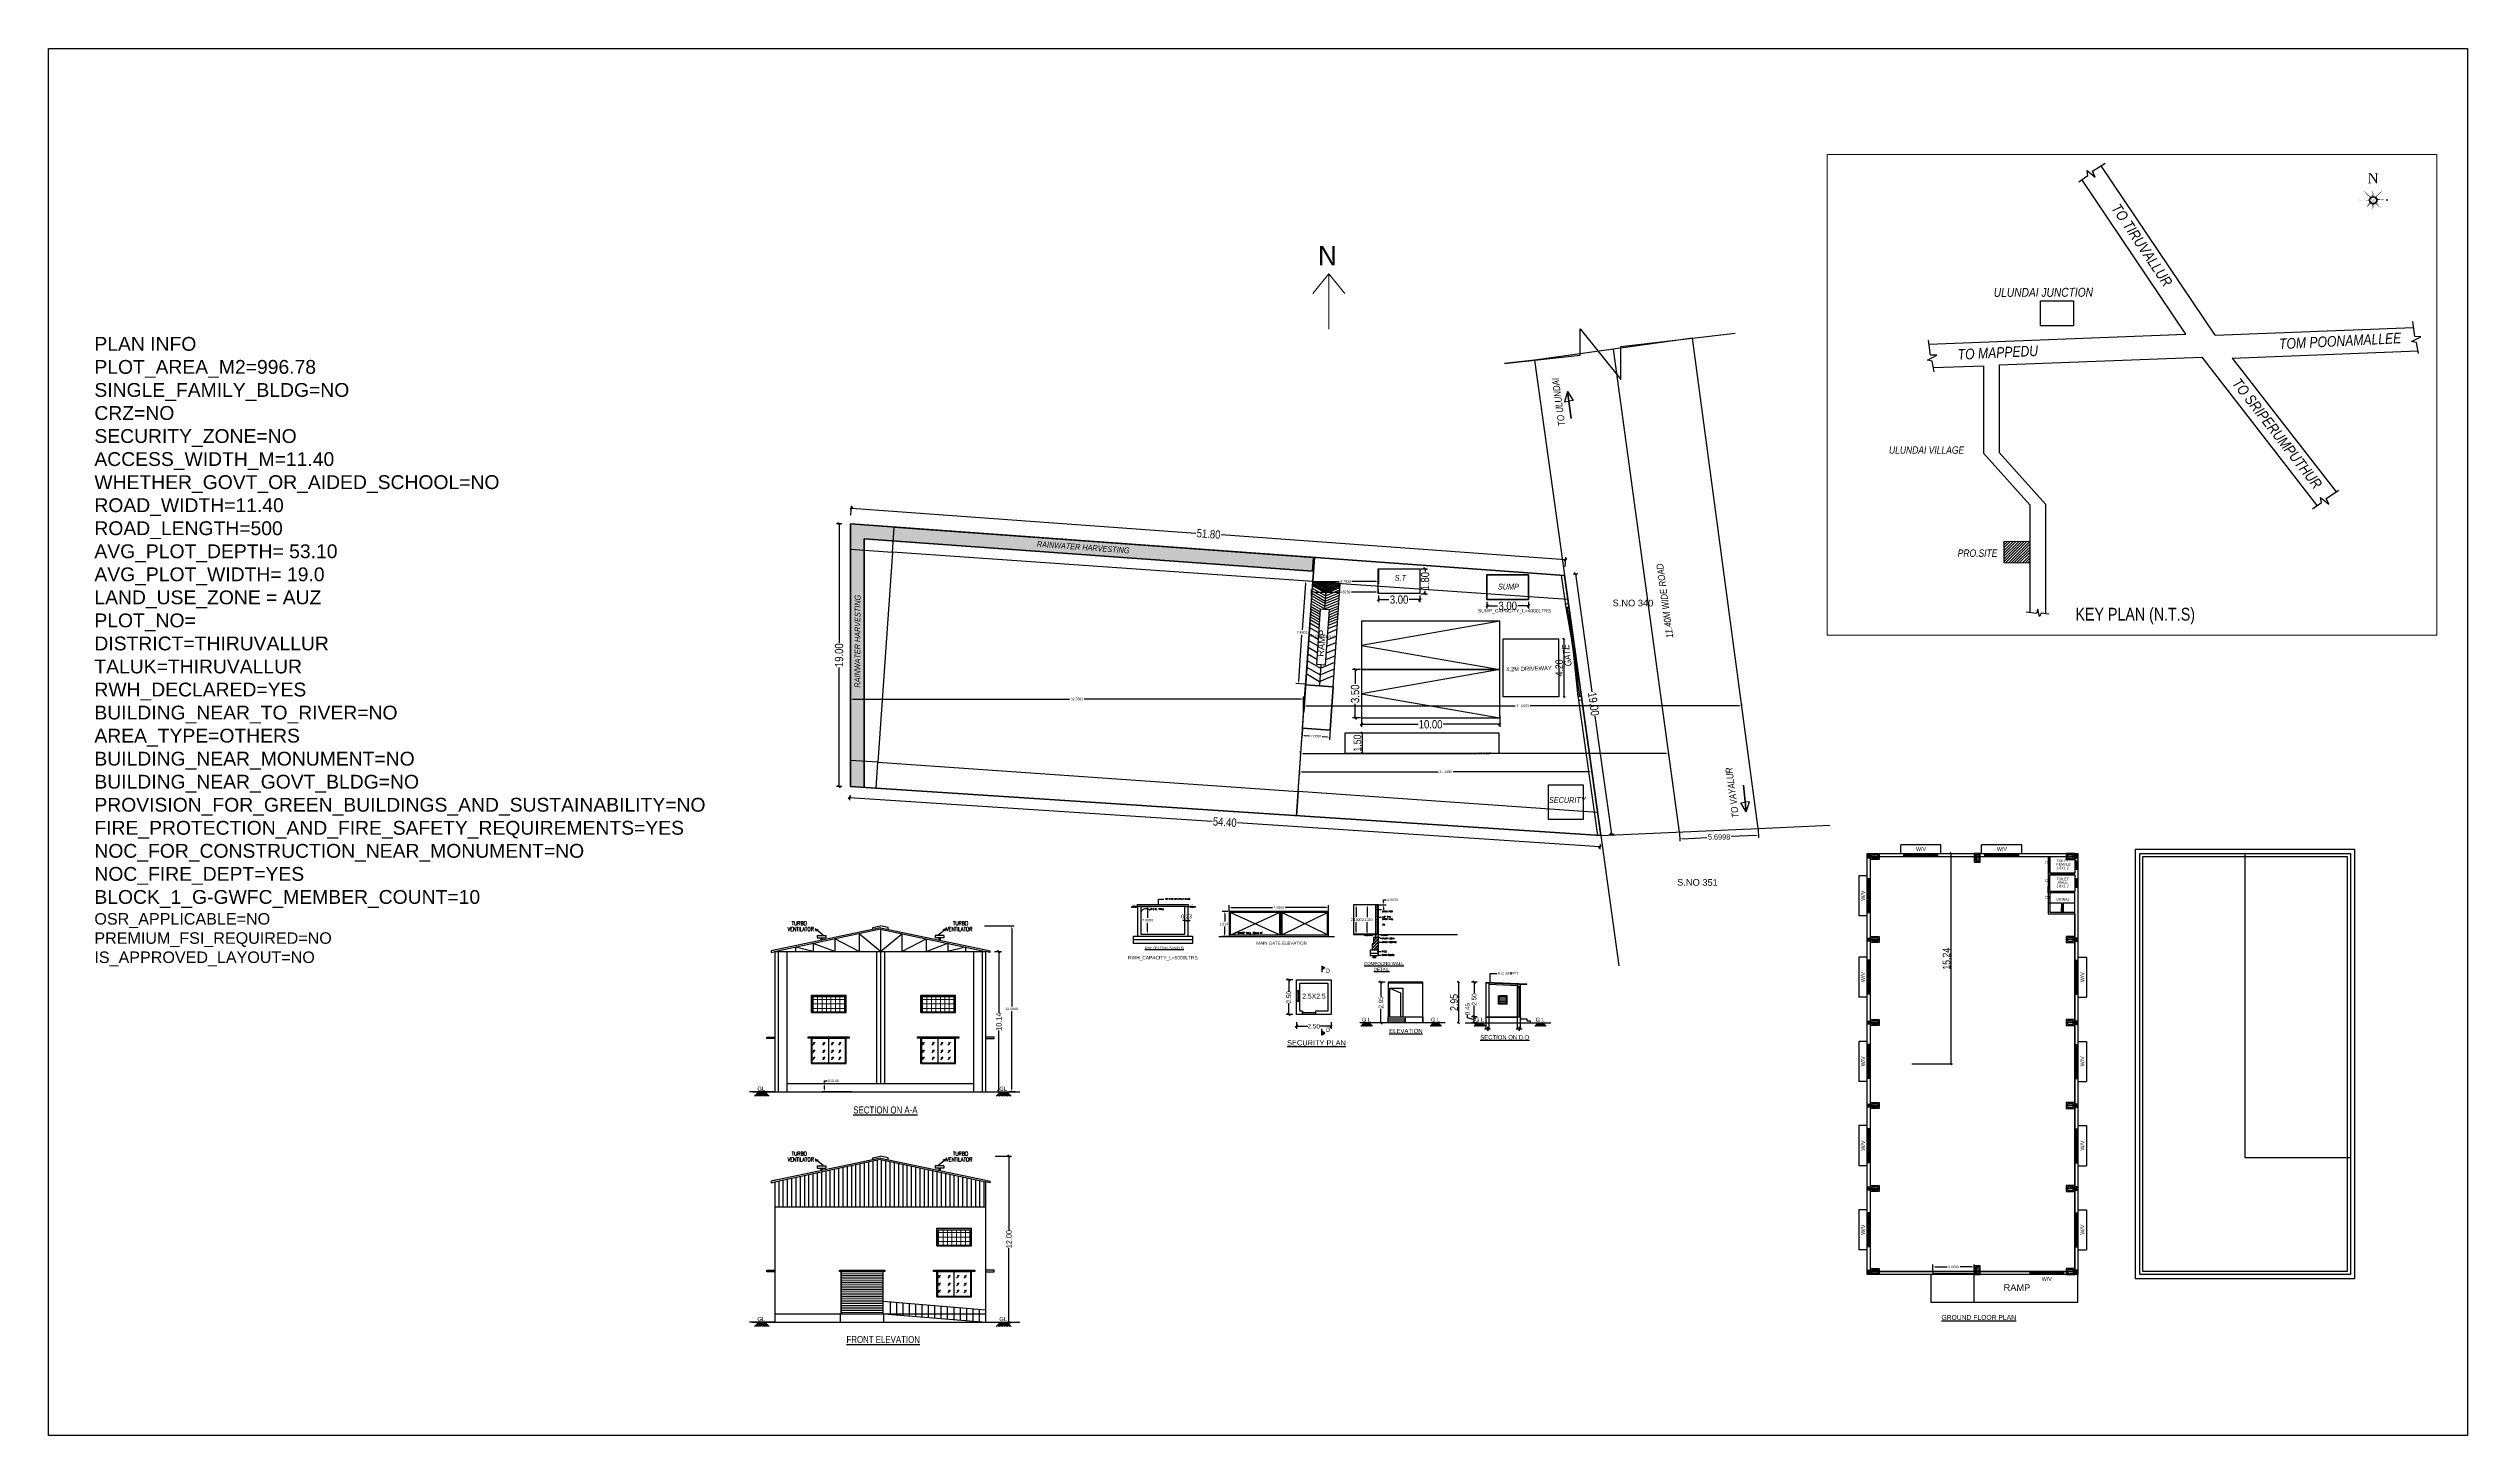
# Model space of a CAD drawing. Header units: metres. Extents: x 574 to 1032, y -195 to -67.
# Drawn here: x 574 to 749, y -190.2 to -89.9 of the extents above; entities that cross this region are included whole.
import ezdxf
from ezdxf.enums import TextEntityAlignment as Align

# ---------------------------------------------------------------- set-up
doc = ezdxf.new("R2010")
doc.units = ezdxf.units.M
doc.header["$LTSCALE"] = 20
doc.header["$MEASUREMENT"] = 0
doc.header["$PDMODE"] = 2
doc.linetypes.add('DASHED2', pattern=[0.375, 0.25, -0.125])
doc.linetypes.add('DOT2', pattern=[0.125, 0, -0.125])
for name, color, linetype in [('2CON', 1, 'Continuous'), ('AS_AT_SITE', 6, 'Continuous'), ('BLK_1_FLR_0_CARPET_AREA', 10, 'Continuous'), ('BLK_1_FLR_0_EXIT_WIDTH_DOOR', 2, 'Continuous'), ('BLK_1_FLR_0_URINAL', 235, 'Continuous'), ('BLK_1_FLR_0_WASH', 60, 'Continuous'), ('BLK_1_FLR_0_WATER_CLOSET', 213, 'Continuous'), ('BLK_1_FLR_1_CHAJJA', 6, 'Continuous'), ('BLK_1_FLR_1_ROOF_AREA', 54, 'Continuous'), ('BLK_1_HT_OF_BLDG', 5, 'Continuous'), ('BLK_1_LVL_0_BLDG_FOOT_PRINT', 1, 'Continuous'), ('BLK_1_LVL_0_FRONT_SETBACK', 2, 'Continuous'), ('BLK_1_LVL_0_REAR_SETBACK', 11, 'Continuous'), ('BLK_1_LVL_0_SIDE_SETBACK1', 171, 'Continuous'), ('BLK_1_LVL_0_SIDE_SETBACK2', 102, 'Continuous'), ('BLK_1_PLINTH_HEIGHT', 7, 'Continuous'), ('COMPOUNDWALL', 58, 'Continuous'), ('CYAN', 4, 'Continuous'), ('DIM', 4, 'Continuous'), ('DRIVE_WAY', 255, 'Continuous'), ('ED', 30, 'Continuous'), ('EL-DP', 200, 'Continuous'), ('FMB_OR_PLR', 70, 'Continuous'), ('FOOT', 3, 'Continuous'), ('FURN', 35, 'Continuous'), ('GREEN', 3, 'Continuous'), ('GUARD_ROOM', 2, 'Continuous'), ('Hat', 9, 'Continuous'), ('L4', 7, 'Continuous'), ('LORRY_PARKING', 1, 'Continuous'), ('MAIN_GATE', 57, 'Continuous'), ('PLOT_BOUNDARY', 70, 'Continuous'), ('RED', 1, 'Continuous'), ('ROAD_WIDTH', 1, 'Continuous'), ('RWH', 130, 'Continuous'), ('SEPTIC_TANK', 146, 'Continuous'), ('SEPTIC_TANK_1', 146, 'Continuous'), ('SNO', 6, 'Continuous'), ('SOLAR_PANEL', 3, 'Continuous'), ('SUPER_IMPOSED', 5, 'Continuous'), ('TE', 7, 'Continuous'), ('TEXT', 3, 'Continuous'), ('TEXT-1', 6, 'Continuous'), ('topo text', 6, 'Continuous'), ('TWO_WHEELER_DRIVE_WAY', 6, 'Continuous'), ('txt', 2, 'Continuous'), ('UG_SUMP', 194, 'Continuous'), ('WAL', 1, 'Continuous'), ('WALL', 4, 'Continuous'), ('WD', 96, 'Continuous'), ('WIN', 5, 'Continuous'), ('YELLOW', 2, 'Continuous')]:
    doc.layers.add(name, color=color, linetype=linetype)
for name, color, linetype, lineweight in [('A0V', 142, 'Continuous', 25), ('BLK_1_DA_RAMP_1', 1, 'Continuous', 0), ('DIST_CL_ROAD', 7, 'Continuous', 0), ('DIST_EXIT', 7, 'Continuous', 0), ('FLOOR-GROUND', 7, 'Continuous', 50), ('HATCH', 8, 'Continuous', 18), ('LOCATION_PLAN', 7, 'Continuous', 0), ('NORTH_DIRECTION', 7, 'Continuous', 0), ('NOTIFIED_ROAD', 183, 'Continuous', 13)]:
    doc.layers.add(name, color=color, linetype=linetype, lineweight=lineweight)
for name, color, linetype, plot in [('BLK_1_COVERED_AREA', 140, 'Continuous', False), ('BLK_1_FLR_0_BLT_UP_AREA', 1, 'Continuous', False), ('BLK_1_MAX_HEIGHT_CAL', 7, 'Continuous', False), ('BLK_1_MAX_HEIGHT_CAL_SET_BACK', 6, 'Continuous', False), ('PLAN_INFO', 1, 'Continuous', False), ('SHORTEST_DIST_TO_ROAD', 6, 'Continuous', False)]:
    doc.layers.add(name, color=color, linetype=linetype, plot=plot)
doc.styles.add('9 INCH', font='ARIALNI.TTF')
doc.styles.add('ED', font='swiss.ttf')
doc.styles.add('ID', font='GOTHIC.TTF', dxfattribs={"width": 0.85})
doc.styles.add('RS', font='romans.shx', dxfattribs={"width": 0.8})
doc.styles.add('SS', font='dutcheb.ttf')
doc.styles.get("Standard").update_dxf_attribs({"font": 'arial.ttf'})
doc.styles.add('style1', font='ARIALN.TTF')
doc.styles.add('style2', font='arial.ttf')
doc.styles.add('T', font='ROMI____.pfb', dxfattribs={"width": 1.2, "height": 24})
doc.styles.add('T1', font='ROMANS.shx', dxfattribs={"width": 0.96, "height": 4})
doc.styles.add('UATEXT', font='GOTHIC.TTF')
doc.styles.add('USA TEXT', font='GOTHIC.TTF')
doc.dimstyles.new('1-100-ID', dxfattribs={"dimtxt": 0.3, "dimasz": 0.15, "dimexe": 0.1, "dimexo": 0.06, "dimgap": 0.15, "dimtad": 1, "dimzin": 3, "dimdsep": 46, "dimtxsty": 'ID', "dimblk": 'ARCHTICK', "dimcen": 0, "dimclrd": 252, "dimclre": 252, "dimclrt": 3, "dimadec": 0, "dimazin": 0, "dimtfac": 1, "dimtix": 1, "dimtmove": 2, "dimatfit": 3, "dimldrblk": 'OPEN90', "dimfxl": 0, "dimtolj": 1, "dimtzin": 0, "dimarcsym": 0})
doc.dimstyles.new('main dim', dxfattribs={"dimtxt": 0.15, "dimasz": 0.12, "dimexe": 0.1, "dimexo": 0.1, "dimgap": 0.05, "dimtad": 1, "dimzin": 3, "dimdsep": 46, "dimtxsty": 'style1', "dimblk": 'OBLIQUE', "dimcen": 0.125, "dimclrd": 8, "dimclre": 8, "dimclrt": 7, "dimadec": 0, "dimazin": 0, "dimtfac": 0.8, "dimtix": 1, "dimtofl": 0, "dimtmove": 2, "dimatfit": 0, "dimfxl": 0, "dimtolj": 1, "dimtzin": 0, "dimarcsym": 0})
doc.dimstyles.new('Rj Approval Inner', dxfattribs={"dimtxt": 0.23, "dimasz": 0.18, "dimexe": 0.18, "dimexo": 0.0625, "dimgap": 0.09, "dimtad": 0, "dimzin": 0, "dimdsep": 46, "dimtxsty": 'style1', "dimblk": 'OBLIQUE', "dimcen": 0.09, "dimclrd": 8, "dimclre": 8, "dimclrt": 256, "dimadec": 0, "dimazin": 0, "dimtfac": 1, "dimtofl": 0, "dimtmove": 1, "dimatfit": 3, "dimfxl": 0, "dimtolj": 1, "dimtzin": 0, "dimlwd": -1, "dimlwe": -1, "dimarcsym": 0})
doc.dimstyles.get("Standard").update_dxf_attribs({"dimtxt": 0.18, "dimasz": 0.18, "dimexe": 0.18, "dimexo": 0.0625, "dimgap": 0.09, "dimtad": 0, "dimtih": 1, "dimtoh": 1, "dimdec": 4, "dimzin": 0, "dimdsep": 46, "dimtxsty": 'Standard', "dimcen": 0.09, "dimadec": 0, "dimazin": 0, "dimtfac": 1, "dimtdec": 4, "dimtofl": 0, "dimtmove": 0, "dimatfit": 3, "dimfxl": 0, "dimtolj": 1, "dimtzin": 0, "dimarcsym": 0})

# ---------------------------------------------------------------- blocks, each defined once
blk = doc.blocks.new('_Oblique')
at = {"color": 0, "linetype": 'ByBlock', "lineweight": -2}
blk.add_line((-0.5, -0.5), (0.5, 0.5), dxfattribs=at)
blk = doc.blocks.new('*D101')
at = {"layer": 'Defpoints', "color": 0, "ltscale": 100}
for p in [(670.18, -129.31), (673.18, -129.31), (673.18, -129.74)]:
    blk.add_point(p, dxfattribs=at)
at = {"layer": 'RED', "color": 8, "ltscale": 100}
for p, q in [((670.18, -129.44), (670.18, -129.92)), ((673.18, -129.44), (673.18, -129.92)), ((670.18, -129.74), (670.95, -129.74)), ((673.18, -129.74), (672.41, -129.74))]:
    blk.add_line(p, q, dxfattribs=at)
at = {"layer": 'RED', "color": 8, "ltscale": 100, "xscale": 0.18, "yscale": 0.18, "zscale": 0.18, "rotation": 180}
blk.add_blockref('_Oblique', (670.18, -129.74), dxfattribs=at)
at = {"layer": 'RED', "color": 8, "ltscale": 100, "xscale": 0.18, "yscale": 0.18, "zscale": 0.18}
blk.add_blockref('_Oblique', (673.18, -129.74), dxfattribs=at)
at = {"layer": 'RED', "ltscale": 100, "insert": (671.68, -129.74), "char_height": 0.6, "attachment_point": 5, "style": 'style1'}
blk.add_mtext('\\A1;3.00', dxfattribs=at)
blk = doc.blocks.new('*D102')
at = {"layer": 'Defpoints', "color": 0, "ltscale": 100}
for p in [(673.18, -127.51), (673.56, -127.51), (673.18, -129.31)]:
    blk.add_point(p, dxfattribs=at)
at = {"layer": 'RED', "color": 8, "ltscale": 100}
for p, q in [((673.26, -127.51), (673.74, -127.51)), ((673.56, -127.51), (673.56, -127.7)), ((673.26, -129.31), (673.74, -129.31)), ((673.56, -129.31), (673.56, -129.11))]:
    blk.add_line(p, q, dxfattribs=at)
at = {"layer": 'RED', "color": 8, "ltscale": 100, "xscale": 0.18, "yscale": 0.18, "zscale": 0.18}
for p, rotation in [((673.56, -127.51), 90), ((673.56, -129.31), 270)]:
    blk.add_blockref('_Oblique', p, dxfattribs=dict(at, rotation=rotation))
at = {"layer": 'RED', "ltscale": 100, "insert": (673.56, -128.41), "char_height": 0.6, "attachment_point": 5, "rotation": 90, "style": 'style1'}
blk.add_mtext('\\A1;1.80', dxfattribs=at)
blk = doc.blocks.new('*D103')
at = {"layer": 'Defpoints', "color": 0, "ltscale": 100}
for p in [(668.5, -134.8), (668.96, -134.8), (668.96, -138.3)]:
    blk.add_point(p, dxfattribs=at)
at = {"layer": 'RED', "color": 8, "ltscale": 100}
for p, q in [((668.9, -134.8), (668.32, -134.8)), ((668.5, -134.8), (668.5, -135.82)), ((668.5, -138.3), (668.5, -137.28)), ((668.9, -138.3), (668.32, -138.3))]:
    blk.add_line(p, q, dxfattribs=at)
at = {"layer": 'RED', "color": 8, "ltscale": 100, "xscale": 0.18, "yscale": 0.18, "zscale": 0.18}
for p, rotation in [((668.5, -134.8), 90), ((668.5, -138.3), 270)]:
    blk.add_blockref('_Oblique', p, dxfattribs=dict(at, rotation=rotation))
at = {"layer": 'RED', "ltscale": 100, "insert": (668.5, -136.55), "char_height": 0.6, "attachment_point": 5, "rotation": 90, "style": 'style1'}
blk.add_mtext('\\A1;3.50', dxfattribs=at)
blk = doc.blocks.new('*D104')
at = {"layer": 'Defpoints', "color": 0, "ltscale": 100}
for p in [(668.96, -138.07), (678.96, -138.07), (678.96, -138.76)]:
    blk.add_point(p, dxfattribs=at)
at = {"layer": 'RED', "color": 8, "ltscale": 100}
for p, q in [((668.96, -138.13), (668.96, -138.94)), ((678.96, -138.13), (678.96, -138.94)), ((668.96, -138.76), (673.07, -138.76)), ((678.96, -138.76), (674.86, -138.76))]:
    blk.add_line(p, q, dxfattribs=at)
at = {"layer": 'RED', "color": 8, "ltscale": 100, "xscale": 0.18, "yscale": 0.18, "zscale": 0.18, "rotation": 180}
blk.add_blockref('_Oblique', (668.96, -138.76), dxfattribs=at)
at = {"layer": 'RED', "color": 8, "ltscale": 100, "xscale": 0.18, "yscale": 0.18, "zscale": 0.18}
blk.add_blockref('_Oblique', (678.96, -138.76), dxfattribs=at)
at = {"layer": 'RED', "ltscale": 100, "insert": (673.96, -138.76), "char_height": 0.6, "attachment_point": 5, "style": 'style1'}
blk.add_mtext('\\A1;10.00', dxfattribs=at)
blk = doc.blocks.new('*D106')
at = {"layer": 'Defpoints', "color": 0, "ltscale": 100}
for p in [(678.04, -127.94), (681.04, -127.94), (681.04, -130.19)]:
    blk.add_point(p, dxfattribs=at)
at = {"layer": 'RED', "color": 8, "ltscale": 100}
for p, q in [((678.04, -129.89), (678.04, -130.37)), ((678.04, -130.19), (678.81, -130.19)), ((681.04, -130.19), (680.27, -130.19)), ((681.04, -129.89), (681.04, -130.37))]:
    blk.add_line(p, q, dxfattribs=at)
at = {"layer": 'RED', "color": 8, "ltscale": 100, "xscale": 0.18, "yscale": 0.18, "zscale": 0.18, "rotation": 180}
blk.add_blockref('_Oblique', (678.04, -130.19), dxfattribs=at)
at = {"layer": 'RED', "color": 8, "ltscale": 100, "xscale": 0.18, "yscale": 0.18, "zscale": 0.18}
blk.add_blockref('_Oblique', (681.04, -130.19), dxfattribs=at)
at = {"layer": 'RED', "ltscale": 100, "insert": (679.54, -130.19), "char_height": 0.6, "attachment_point": 5, "style": 'style1'}
blk.add_mtext('\\A1;3.00', dxfattribs=at)
blk = doc.blocks.new('*D107')
at = {"layer": 'Defpoints', "color": 0, "ltscale": 100}
for p in [(631.17, -124.26), (631.99, -124.26), (631.99, -143.26)]:
    blk.add_point(p, dxfattribs=at)
at = {"layer": 'RED', "color": 8, "ltscale": 100}
for p, q in [((631.36, -124.26), (630.99, -124.26)), ((631.17, -124.26), (631.17, -132.86)), ((631.17, -143.26), (631.17, -134.66)), ((631.36, -143.26), (630.99, -143.26))]:
    blk.add_line(p, q, dxfattribs=at)
at = {"layer": 'RED', "color": 8, "ltscale": 100, "xscale": 0.18, "yscale": 0.18, "zscale": 0.18}
for p, rotation in [((631.17, -124.26), 90), ((631.17, -143.26), 270)]:
    blk.add_blockref('_Oblique', p, dxfattribs=dict(at, rotation=rotation))
at = {"layer": 'RED', "ltscale": 100, "insert": (631.17, -133.76), "char_height": 0.6, "attachment_point": 5, "rotation": 90, "style": 'style1'}
blk.add_mtext('\\A1;19.00', dxfattribs=at)
blk = doc.blocks.new('*D108')
at = {"layer": 'Defpoints', "color": 0, "ltscale": 100}
for p in [(631.99, -124.26), (683.73, -126.86), (683.65, -127.99)]:
    blk.add_point(p, dxfattribs=at)
at = {"layer": 'RED', "color": 8, "ltscale": 100}
for p, q in [((632.03, -123.64), (632.08, -122.95)), ((632.07, -123.13), (656.98, -124.93)), ((683.73, -126.86), (658.82, -125.06)), ((683.69, -127.37), (683.74, -126.68))]:
    blk.add_line(p, q, dxfattribs=at)
at = {"layer": 'RED', "color": 8, "ltscale": 100, "xscale": 0.18, "yscale": 0.18, "zscale": 0.18}
for p, rotation in [((632.07, -123.13), 175.8693375909285), ((683.73, -126.86), 355.8693375909285)]:
    blk.add_blockref('_Oblique', p, dxfattribs=dict(at, rotation=rotation))
at = {"layer": 'RED', "ltscale": 100, "insert": (657.9, -124.99), "char_height": 0.6, "attachment_point": 5, "rotation": 355.8693, "style": 'style1'}
blk.add_mtext('\\A1;51.80', dxfattribs=at)
blk = doc.blocks.new('*D109')
at = {"layer": 'Defpoints', "color": 0, "ltscale": 100}
for p in [(631.99, -143.26), (686.27, -146.81), (686.21, -147.61)]:
    blk.add_point(p, dxfattribs=at)
at = {"layer": 'RED', "color": 8, "ltscale": 100}
for p, q in [((631.94, -143.88), (631.92, -144.24)), ((631.93, -144.06), (658.16, -145.77)), ((686.21, -147.61), (659.99, -145.89)), ((686.22, -147.43), (686.2, -147.79))]:
    blk.add_line(p, q, dxfattribs=at)
at = {"layer": 'RED', "color": 8, "ltscale": 100, "xscale": 0.18, "yscale": 0.18, "zscale": 0.18}
for p, rotation in [((631.93, -144.06), 176.2542827720656), ((686.21, -147.61), 356.2542827720657)]:
    blk.add_blockref('_Oblique', p, dxfattribs=dict(at, rotation=rotation))
at = {"layer": 'RED', "ltscale": 100, "insert": (659.07, -145.83), "char_height": 0.6, "attachment_point": 5, "rotation": 356.2543, "style": 'style1'}
blk.add_mtext('\\A1;54.40', dxfattribs=at)
blk = doc.blocks.new('*D110')
at = {"layer": 'Defpoints', "color": 0, "ltscale": 100}
for p in [(683.65, -127.99), (686.27, -146.81), (687.06, -146.7)]:
    blk.add_point(p, dxfattribs=at)
at = {"layer": 'RED', "color": 8, "ltscale": 100}
for p, q in [((684.27, -127.91), (684.62, -127.86)), ((684.44, -127.88), (685.62, -136.4)), ((687.06, -146.7), (685.87, -138.18)), ((686.88, -146.72), (687.24, -146.68))]:
    blk.add_line(p, q, dxfattribs=at)
at = {"layer": 'RED', "color": 8, "ltscale": 100, "xscale": 0.18, "yscale": 0.18, "zscale": 0.18}
for p, rotation in [((684.44, -127.88), 97.91889791726429), ((687.06, -146.7), 277.9188979172642)]:
    blk.add_blockref('_Oblique', p, dxfattribs=dict(at, rotation=rotation))
at = {"layer": 'RED', "ltscale": 100, "insert": (685.75, -137.29), "char_height": 0.6, "attachment_point": 5, "rotation": 277.9189, "style": 'style1'}
blk.add_mtext('\\A1;19.00', dxfattribs=at)
blk = doc.blocks.new('ARROW2')
at = {"layer": 'FURN'}
for points in [[(0, 0, 0, 1.41, 0), (-4, 4, 1.41, 1.41, 0)], [(0, 0, 0, 1.41, 0), (4, 4, 1.41, 1.41, 0)]]:
    blk.add_lwpolyline(points, format="xyseb", dxfattribs=at)
blk = doc.blocks.new('_ArchTick')
at = {"color": 0, "linetype": 'ByBlock', "const_width": 0.15}
blk.add_lwpolyline([(-0.5, -0.5), (0.5, 0.5)], dxfattribs=at)
blk = doc.blocks.new('*D128')
at = {"layer": 'Defpoints', "color": 0}
for p in [(656.19, -153.93), (656.42, -152.95), (656.42, -153.93)]:
    blk.add_point(p, dxfattribs=at)
at = {"layer": 'ED', "color": 252, "lineweight": -2}
for p, q in [((656.19, -152.95), (656.04, -152.95)), ((656.19, -152.95), (656.42, -152.95)), ((656.42, -152.95), (656.57, -152.95))]:
    blk.add_line(p, q, dxfattribs=at)
at = {"layer": 'ED', "color": 252, "linetype": 'DOT2', "lineweight": -2}
for p, q in [((656.19, -153.87), (656.19, -152.85)), ((656.42, -153.87), (656.42, -152.85))]:
    blk.add_line(p, q, dxfattribs=at)
at = {"layer": 'ED', "color": 252, "lineweight": -2, "xscale": 0.15, "yscale": 0.15, "zscale": 0.15}
blk.add_blockref('_ArchTick', (656.19, -152.95), dxfattribs=at)
at = {"layer": 'ED', "color": 252, "lineweight": -2, "xscale": 0.15, "yscale": 0.15, "zscale": 0.15, "rotation": 180}
blk.add_blockref('_ArchTick', (656.42, -152.95), dxfattribs=at)
at = {"layer": 'ED', "color": 3, "insert": (656.31, -152.65), "char_height": 0.3, "attachment_point": 5, "style": 'ID'}
blk.add_mtext('\\A1;0.23', dxfattribs=at)
blk = doc.blocks.new('_Open90')
at = {"color": 0, "linetype": 'ByBlock', "lineweight": -2}
for p, q in [((0, 0), (-1, 0)), ((-0.5, 0.5), (0, 0)), ((0, 0), (-0.5, -0.5))]:
    blk.add_line(p, q, dxfattribs=at)
blk = doc.blocks.new('*D129')
at = {"layer": 'Defpoints', "color": 0}
for p in [(653, -151.93), (653.49, -151.93), (653, -153.93)]:
    blk.add_point(p, dxfattribs=at)
at = {"layer": 'RWH', "color": 0, "lineweight": -2}
for p, q in [((653.06, -151.93), (653.67, -151.93)), ((653.49, -152.11), (653.49, -152.75)), ((653.06, -153.93), (653.67, -153.93)), ((653.49, -153.75), (653.49, -153.12))]:
    blk.add_line(p, q, dxfattribs=at)
at = {"layer": 'RWH', "color": 0}
for points in [[(653.46, -152.11), (653.52, -152.11), (653.49, -151.93)], [(653.46, -153.75), (653.52, -153.75), (653.49, -153.93)]]:
    blk.add_solid(points, dxfattribs=at)
at = {"layer": 'RWH', "color": 0, "insert": (653.49, -152.93), "char_height": 0.18, "attachment_point": 5}
blk.add_mtext('\\A1;2.0000', dxfattribs=at)
blk = doc.blocks.new('*D130')
at = {"layer": 'COMPOUNDWALL', "color": 0, "lineweight": -2}
for p, q in [((670.03, -151.82), (669.2, -151.82)), ((669.38, -152), (669.38, -152.71)), ((670.03, -153.95), (669.2, -153.95)), ((669.38, -153.77), (669.38, -153.07))]:
    blk.add_line(p, q, dxfattribs=at)
at = {"layer": 'COMPOUNDWALL', "color": 0}
for points in [[(669.35, -152), (669.41, -152), (669.38, -151.82)], [(669.35, -153.77), (669.41, -153.77), (669.38, -153.95)]]:
    blk.add_solid(points, dxfattribs=at)
at = {"layer": 'Defpoints', "color": 0}
for p in [(669.38, -151.82), (670.09, -151.82), (670.09, -153.95)]:
    blk.add_point(p, dxfattribs=at)
at = {"layer": 'COMPOUNDWALL', "color": 0, "insert": (669.38, -152.89), "char_height": 0.18, "attachment_point": 5}
blk.add_mtext('\\A1;2.1300', dxfattribs=at)
blk = doc.blocks.new('*D131')
at = {"layer": 'COMPOUNDWALL', "color": 0, "lineweight": -2}
for p, q in [((670.03, -151.82), (668.39, -151.82)), ((668.57, -152), (668.57, -152.71)), ((670.03, -153.95), (668.39, -153.95)), ((668.57, -153.77), (668.57, -153.07))]:
    blk.add_line(p, q, dxfattribs=at)
at = {"layer": 'COMPOUNDWALL', "color": 0}
for points in [[(668.54, -152), (668.6, -152), (668.57, -151.82)], [(668.54, -153.77), (668.6, -153.77), (668.57, -153.95)]]:
    blk.add_solid(points, dxfattribs=at)
at = {"layer": 'Defpoints', "color": 0}
for p in [(670.09, -151.82), (668.57, -153.95), (670.09, -153.95)]:
    blk.add_point(p, dxfattribs=at)
at = {"layer": 'COMPOUNDWALL', "color": 0, "insert": (668.57, -152.89), "char_height": 0.18, "attachment_point": 5}
blk.add_mtext('\\A1;2.1300', dxfattribs=at)
blk = doc.blocks.new('*D132')
at = {"layer": 'COMPOUNDWALL', "color": 0, "lineweight": -2}
for p, q in [((670.15, -151.82), (670.74, -151.82)), ((670.15, -151.82), (670.74, -151.82)), ((670.56, -151.64), (670.56, -151.46)), ((670.56, -151.46), (670.74, -151.46)), ((670.56, -152), (670.56, -152.18))]:
    blk.add_line(p, q, dxfattribs=at)
at = {"layer": 'COMPOUNDWALL', "color": 0}
for points in [[(670.53, -151.64), (670.59, -151.64), (670.56, -151.82)], [(670.53, -152), (670.59, -152), (670.56, -151.82)]]:
    blk.add_solid(points, dxfattribs=at)
at = {"layer": 'Defpoints', "color": 0}
for p in [(670.09, -151.82), (670.09, -151.82), (670.56, -151.82)]:
    blk.add_point(p, dxfattribs=at)
at = {"layer": 'COMPOUNDWALL', "color": 0, "insert": (671.21, -151.46), "char_height": 0.18, "attachment_point": 5}
blk.add_mtext('\\A1;0.0000', dxfattribs=at)
blk = doc.blocks.new('*D133')
at = {"layer": 'Defpoints', "color": 0}
for p in [(659.07, -152.3), (659.38, -152.3), (659.38, -154.11)]:
    blk.add_point(p, dxfattribs=at)
at = {"layer": 'MAIN_GATE', "color": 0, "lineweight": -2}
for p, q in [((659.32, -152.3), (658.89, -152.3)), ((659.07, -152.48), (659.07, -153.02)), ((659.07, -153.93), (659.07, -153.39)), ((659.32, -154.11), (658.89, -154.11))]:
    blk.add_line(p, q, dxfattribs=at)
at = {"layer": 'MAIN_GATE', "color": 0}
for points in [[(659.04, -152.48), (659.1, -152.48), (659.07, -152.3)], [(659.04, -153.93), (659.1, -153.93), (659.07, -154.11)]]:
    blk.add_solid(points, dxfattribs=at)
at = {"layer": 'MAIN_GATE', "color": 0, "insert": (659.07, -153.21), "char_height": 0.18, "attachment_point": 5}
blk.add_mtext('\\A1;1.8147', dxfattribs=at)
blk = doc.blocks.new('*D134')
at = {"layer": 'Defpoints', "color": 0}
for p in [(666.58, -152.01), (659.38, -152.3), (666.58, -152.3)]:
    blk.add_point(p, dxfattribs=at)
at = {"layer": 'MAIN_GATE', "color": 0, "lineweight": -2}
for p, q in [((659.38, -152.24), (659.38, -151.83)), ((659.56, -152.01), (662.52, -152.01)), ((666.4, -152.01), (663.45, -152.01)), ((666.58, -152.24), (666.58, -151.83))]:
    blk.add_line(p, q, dxfattribs=at)
at = {"layer": 'MAIN_GATE', "color": 0}
for points in [[(659.56, -151.98), (659.56, -152.04), (659.38, -152.01)], [(666.4, -151.98), (666.4, -152.04), (666.58, -152.01)]]:
    blk.add_solid(points, dxfattribs=at)
at = {"layer": 'MAIN_GATE', "color": 0, "insert": (662.98, -152.01), "char_height": 0.18, "attachment_point": 5}
blk.add_mtext('\\A1;7.2000', dxfattribs=at)
blk = doc.blocks.new('G')
at = {"layer": 'RED', "color": 1}
for p, q in [((-177, 0), (-413, -234)), ((-133, 0), (-368, -234)), ((-89, 0), (-324, -234)), ((-44, 0), (-280, -234)), ((0, 0), (-235, -234)), ((0, -44), (-191, -234)), ((0, -88), (-147, -234)), ((0, -132), (-103, -234)), ((0, -176), (-58, -234)), ((0, -221), (-14, -234)), ((0, 0), (235, -234)), ((0, -44), (191, -234)), ((0, -88), (147, -234)), ((0, -132), (103, -234)), ((0, -176), (58, -234)), ((0, -221), (14, -234)), ((44, 0), (280, -234)), ((89, 0), (324, -234)), ((133, 0), (368, -234)), ((177, 0), (413, -234))]:
    blk.add_line(p, q, dxfattribs=at)
blk = doc.blocks.new('*D135')
at = {"layer": 'Defpoints', "color": 0, "linetype": 'ByBlock', "ltscale": 100}
for p in [(677.11, -159.91), (677.39, -159.91), (677.39, -160.36)]:
    blk.add_point(p, dxfattribs=at)
at = {"layer": 'SNO', "color": 8, "ltscale": 100}
for p, q in [((676.63, -159.99), (676.63, -159.81)), ((677.11, -160.13), (676.63, -159.99)), ((677.32, -159.91), (676.93, -159.91)), ((677.32, -160.36), (676.93, -160.36)), ((677.11, -160.36), (677.11, -159.91))]:
    blk.add_line(p, q, dxfattribs=at)
at = {"layer": 'SNO', "color": 8, "linetype": 'ByBlock', "ltscale": 100, "xscale": 0.18, "yscale": 0.18, "zscale": 0.18}
for p, rotation in [((677.11, -159.91), 90), ((677.11, -160.36), 270)]:
    blk.add_blockref('_Oblique', p, dxfattribs=dict(at, rotation=rotation))
at = {"layer": 'SNO', "linetype": 'ByBlock', "ltscale": 100, "insert": (676.63, -159.36), "char_height": 0.33, "attachment_point": 5, "rotation": 90, "style": 'style1'}
blk.add_mtext('\\A1;0.45', dxfattribs=at)
blk = doc.blocks.new('*D136')
at = {"layer": 'Defpoints', "color": 0, "linetype": 'ByBlock', "ltscale": 100}
for p in [(677.11, -157.41), (677.39, -157.41), (677.39, -159.91)]:
    blk.add_point(p, dxfattribs=at)
at = {"layer": 'SNO', "color": 8, "ltscale": 100}
for p, q in [((677.32, -157.41), (676.93, -157.41)), ((677.11, -157.41), (677.11, -158.21)), ((677.11, -159.91), (677.11, -159.1)), ((677.32, -159.91), (676.93, -159.91))]:
    blk.add_line(p, q, dxfattribs=at)
at = {"layer": 'SNO', "color": 8, "linetype": 'ByBlock', "ltscale": 100, "xscale": 0.18, "yscale": 0.18, "zscale": 0.18}
for p, rotation in [((677.11, -157.41), 90), ((677.11, -159.91), 270)]:
    blk.add_blockref('_Oblique', p, dxfattribs=dict(at, rotation=rotation))
at = {"layer": 'SNO', "linetype": 'ByBlock', "ltscale": 100, "insert": (677.11, -158.66), "char_height": 0.33, "attachment_point": 5, "rotation": 90, "style": 'style1'}
blk.add_mtext('\\A1;2.50', dxfattribs=at)
blk = doc.blocks.new('*D137')
at = {"layer": 'Defpoints', "color": 0, "linetype": 'ByBlock', "ltscale": 100}
for p in [(670.37, -157.41), (670.9, -157.41), (670.9, -160.36)]:
    blk.add_point(p, dxfattribs=at)
at = {"layer": 'SNO', "color": 8, "ltscale": 100}
for p, q in [((670.67, -157.41), (670.19, -157.41)), ((670.37, -157.41), (670.37, -158.44)), ((670.67, -160.36), (670.19, -160.36)), ((670.37, -160.36), (670.37, -159.33))]:
    blk.add_line(p, q, dxfattribs=at)
at = {"layer": 'SNO', "color": 8, "linetype": 'ByBlock', "ltscale": 100, "xscale": 0.18, "yscale": 0.18, "zscale": 0.18}
for p, rotation in [((670.37, -157.41), 90), ((670.37, -160.36), 270)]:
    blk.add_blockref('_Oblique', p, dxfattribs=dict(at, rotation=rotation))
at = {"layer": 'SNO', "linetype": 'ByBlock', "ltscale": 100, "insert": (670.37, -158.88), "char_height": 0.33, "attachment_point": 5, "rotation": 90, "style": 'style1'}
blk.add_mtext('\\A1;2.95', dxfattribs=at)
blk = doc.blocks.new('*D138')
at = {"layer": 'Defpoints', "color": 0, "ltscale": 1.5}
for p in [(677.97, -157.41), (675.99, -160.36), (677.97, -160.36)]:
    blk.add_point(p, dxfattribs=at)
at = {"layer": 'GUARD_ROOM', "color": 8, "linetype": 'DOT2', "lineweight": -2, "ltscale": 1.5}
for p, q in [((675.99, -157.41), (675.89, -157.41)), ((675.99, -160.36), (675.89, -160.36))]:
    blk.add_line(p, q, dxfattribs=at)
at = {"layer": 'GUARD_ROOM', "color": 8, "lineweight": -2, "ltscale": 1.5}
blk.add_line((675.99, -157.41), (675.99, -160.36), dxfattribs=at)
at = {"layer": 'GUARD_ROOM', "color": 8, "lineweight": -2, "ltscale": 1.5, "xscale": 0.12, "yscale": 0.12, "zscale": 0.12}
for p, rotation in [((675.99, -157.41), 90), ((675.99, -160.36), 270)]:
    blk.add_blockref('_Oblique', p, dxfattribs=dict(at, rotation=rotation))
at = {"layer": 'GUARD_ROOM', "color": 7, "ltscale": 1.5, "insert": (675.66, -158.88), "char_height": 0.55, "attachment_point": 5, "rotation": 90, "style": 'style1'}
blk.add_mtext('\\A1;2.95', dxfattribs=at)
blk = doc.blocks.new('*D139')
at = {"layer": 'Defpoints', "color": 0, "linetype": 'ByBlock', "ltscale": 100}
for p in [(664.26, -159.75), (666.76, -159.75), (666.76, -160.6)]:
    blk.add_point(p, dxfattribs=at)
at = {"layer": 'SNO', "color": 8, "ltscale": 100}
for p, q in [((664.26, -160.3), (664.26, -160.78)), ((664.26, -160.6), (665.07, -160.6)), ((666.76, -160.6), (665.96, -160.6)), ((666.76, -160.3), (666.76, -160.78))]:
    blk.add_line(p, q, dxfattribs=at)
at = {"layer": 'SNO', "color": 8, "linetype": 'ByBlock', "ltscale": 100, "xscale": 0.18, "yscale": 0.18, "zscale": 0.18, "rotation": 180}
blk.add_blockref('_Oblique', (664.26, -160.6), dxfattribs=at)
at = {"layer": 'SNO', "color": 8, "linetype": 'ByBlock', "ltscale": 100, "xscale": 0.18, "yscale": 0.18, "zscale": 0.18}
blk.add_blockref('_Oblique', (666.76, -160.6), dxfattribs=at)
at = {"layer": 'SNO', "linetype": 'ByBlock', "ltscale": 100, "insert": (665.51, -160.6), "char_height": 0.33, "attachment_point": 5, "style": 'style1'}
blk.add_mtext('\\A1;2.50', dxfattribs=at)
blk = doc.blocks.new('*D140')
at = {"layer": 'Defpoints', "color": 0, "linetype": 'ByBlock', "ltscale": 100}
for p in [(663.7, -157.25), (664.26, -157.25), (664.26, -159.75)]:
    blk.add_point(p, dxfattribs=at)
at = {"layer": 'SNO', "color": 8, "ltscale": 100}
for p, q in [((664, -157.25), (663.52, -157.25)), ((663.7, -157.25), (663.7, -158.06)), ((663.7, -159.75), (663.7, -158.94)), ((664, -159.75), (663.52, -159.75))]:
    blk.add_line(p, q, dxfattribs=at)
at = {"layer": 'SNO', "color": 8, "linetype": 'ByBlock', "ltscale": 100, "xscale": 0.18, "yscale": 0.18, "zscale": 0.18}
for p, rotation in [((663.7, -157.25), 90), ((663.7, -159.75), 270)]:
    blk.add_blockref('_Oblique', p, dxfattribs=dict(at, rotation=rotation))
at = {"layer": 'SNO', "linetype": 'ByBlock', "ltscale": 100, "insert": (663.7, -158.5), "char_height": 0.33, "attachment_point": 5, "rotation": 90, "style": 'style1'}
blk.add_mtext('\\A1;2.50', dxfattribs=at)
blk = doc.blocks.new('*D162')
at = {"layer": 'BLK_1_FLR_0_EXIT_WIDTH_DOOR', "color": 0, "lineweight": -2}
for p, q in [((710.29, -178.28), (710.29, -177.83)), ((710.47, -178.01), (711.33, -178.01)), ((713.11, -178.01), (712.26, -178.01)), ((713.29, -178.28), (713.29, -177.83))]:
    blk.add_line(p, q, dxfattribs=at)
at = {"layer": 'BLK_1_FLR_0_EXIT_WIDTH_DOOR', "color": 0}
for points in [[(710.47, -177.98), (710.47, -178.04), (710.29, -178.01)], [(713.11, -177.98), (713.11, -178.04), (713.29, -178.01)]]:
    blk.add_solid(points, dxfattribs=at)
at = {"layer": 'Defpoints', "color": 0}
for p in [(710.29, -178.01), (710.29, -178.34), (713.29, -178.34)]:
    blk.add_point(p, dxfattribs=at)
at = {"layer": 'BLK_1_FLR_0_EXIT_WIDTH_DOOR', "color": 0, "insert": (711.79, -178.01), "char_height": 0.18, "attachment_point": 5}
blk.add_mtext('\\A1;3.0000', dxfattribs=at)
blk = doc.blocks.new('*D163')
at = {"layer": 'Defpoints', "color": 0, "ltscale": 1.5}
for p in [(708.68, -148.1), (711.61, -148.1), (708.68, -163.33)]:
    blk.add_point(p, dxfattribs=at)
at = {"layer": 'DIST_EXIT', "color": 8, "linetype": 'Continuous', "lineweight": -2, "ltscale": 1.5}
for p, q in [((708.78, -148.1), (711.71, -148.1)), ((708.78, -163.33), (711.71, -163.33))]:
    blk.add_line(p, q, dxfattribs=at)
at = {"layer": 'DIST_EXIT', "color": 8, "lineweight": -2, "ltscale": 1.5}
blk.add_line((711.61, -163.33), (711.61, -148.1), dxfattribs=at)
at = {"layer": 'DIST_EXIT', "color": 8, "lineweight": -2, "ltscale": 1.5, "xscale": 0.12, "yscale": 0.12, "zscale": 0.12}
for p, rotation in [((711.61, -148.1), 90), ((711.61, -163.33), 270)]:
    blk.add_blockref('_Oblique', p, dxfattribs=dict(at, rotation=rotation))
at = {"layer": 'DIST_EXIT', "color": 7, "ltscale": 1.5, "insert": (711.28, -155.72), "char_height": 0.55, "attachment_point": 5, "rotation": 90, "style": 'style1'}
blk.add_mtext('\\A1;15.24', dxfattribs=at)
blk = doc.blocks.new('A$C286C75A9')
at = {"layer": 'Hat', "const_width": 0.739}
for points in [[(0, 2), (4, 2)], [(2, 4), (2, 0)]]:
    blk.add_lwpolyline(points, dxfattribs=at)
blk = doc.blocks.new('A$C198070CF')
at = {"layer": 'Hat'}
blk.add_line((23, 57), (10, 57), dxfattribs=at)
at = {"layer": 'WD'}
blk.add_line((23, 57), (23, 10), dxfattribs=at)
for points in [[(0, 67), (46, 67), (46, 0), (0, 0)], [(10, 57), (36, 57), (36, 10), (10, 10)]]:
    blk.add_lwpolyline(points, close=True, dxfattribs=at)
at = {"layer": 'Hat', "yscale": 1.238836470853664, "zscale": 1.238836470853664}
for p, xscale in [((14, 44), 1.238836470853664), ((14, 31), 1.238836470853664), ((32, 44), -1.238836470853664), ((32, 31), -1.238836470853664)]:
    blk.add_blockref('A$C286C75A9', p, dxfattribs=dict(at, xscale=xscale))
at = {"layer": 'Hat', "yscale": 1.238836470853664, "zscale": 1.238836470853664, "rotation": 180}
for p, xscale in [((14, 23), -1.238836470853664), ((32, 23), 1.238836470853664)]:
    blk.add_blockref('A$C286C75A9', p, dxfattribs=dict(at, xscale=xscale))
blk = doc.blocks.new('A$C41BE0628')
at = {"layer": 'Hat'}
blk.add_hatch(color=256, dxfattribs=at).paths.add_polyline_path([(0, 24), (24, 24), (24, 0), (0, 0)])
at = {"layer": 'WD'}
blk.add_lwpolyline([(0, 24), (24, 24), (24, 0), (0, 0)], close=True, dxfattribs=at)
blk = doc.blocks.new('*D301')
at = {"layer": 'BLK_1_DA_RAMP_1', "color": 0, "lineweight": -2}
for p, q in [((666.77, -138.05), (666.64, -139.87)), ((664.69, -139.1), (664.65, -139.73)), ((664.84, -139.57), (665.19, -139.59)), ((666.48, -139.68), (666.12, -139.66))]:
    blk.add_line(p, q, dxfattribs=at)
at = {"layer": 'BLK_1_DA_RAMP_1', "color": 0}
for points in [[(664.84, -139.54), (664.84, -139.6), (664.66, -139.56)], [(666.48, -139.65), (666.47, -139.71), (666.65, -139.69)]]:
    blk.add_solid(points, dxfattribs=at)
at = {"layer": 'Defpoints', "color": 0}
for p in [(666.77, -137.99), (664.7, -139.04), (666.65, -139.69)]:
    blk.add_point(p, dxfattribs=at)
at = {"layer": 'BLK_1_DA_RAMP_1', "color": 0, "insert": (665.66, -139.62), "char_height": 0.18, "attachment_point": 5}
blk.add_mtext('\\A1;2.0000', dxfattribs=at)
blk = doc.blocks.new('*D303')
at = {"layer": 'BLK_1_DA_RAMP_1', "color": 0, "lineweight": -2}
for p, q in [((664.91, -128.57), (664.68, -131.92)), ((665.37, -128.42), (664.74, -128.38)), ((664.42, -135.64), (664.65, -132.29)), ((664.86, -135.85), (664.22, -135.81))]:
    blk.add_line(p, q, dxfattribs=at)
at = {"layer": 'BLK_1_DA_RAMP_1', "color": 0}
for points in [[(664.88, -128.57), (664.94, -128.57), (664.92, -128.39)], [(664.39, -135.64), (664.45, -135.64), (664.4, -135.82)]]:
    blk.add_solid(points, dxfattribs=at)
at = {"layer": 'Defpoints', "color": 0}
for p in [(664.92, -128.39), (665.44, -128.42), (664.92, -135.86)]:
    blk.add_point(p, dxfattribs=at)
at = {"layer": 'BLK_1_DA_RAMP_1', "color": 0, "insert": (664.66, -132.11), "char_height": 0.18, "attachment_point": 5}
blk.add_mtext('\\A1;7.4503', dxfattribs=at)
blk = doc.blocks.new('*D304')
at = {"layer": 'Defpoints', "color": 0}
for p in [(670.18, -127.51), (665.44, -128.42), (665.44, -128.42)]:
    blk.add_point(p, dxfattribs=at)
at = {"layer": 'SEPTIC_TANK', "color": 0, "lineweight": -2}
for p, q in [((670.18, -127.57), (670.18, -128.6)), ((665.44, -128.36), (665.44, -128.24)), ((665.62, -128.42), (667.34, -128.42)), ((670, -128.42), (668.27, -128.42))]:
    blk.add_line(p, q, dxfattribs=at)
at = {"layer": 'SEPTIC_TANK', "color": 0}
for points in [[(665.62, -128.39), (665.62, -128.45), (665.44, -128.42)], [(670, -128.39), (670, -128.45), (670.18, -128.42)]]:
    blk.add_solid(points, dxfattribs=at)
at = {"layer": 'SEPTIC_TANK', "color": 0, "insert": (667.81, -128.42), "char_height": 0.18, "attachment_point": 5}
blk.add_mtext('\\A1;4.7433', dxfattribs=at)
blk = doc.blocks.new('*D305')
at = {"layer": 'Defpoints', "color": 0}
for p in [(670.18, -129.19), (670.18, -129.31), (665.35, -129.58)]:
    blk.add_point(p, dxfattribs=at)
at = {"layer": 'SEPTIC_TANK', "color": 0, "lineweight": -2}
for p, q in [((665.35, -129.52), (665.35, -129.01)), ((665.53, -129.19), (667.3, -129.19)), ((670, -129.19), (668.23, -129.19)), ((670.18, -129.24), (670.18, -129.01))]:
    blk.add_line(p, q, dxfattribs=at)
at = {"layer": 'SEPTIC_TANK', "color": 0}
for points in [[(665.53, -129.16), (665.53, -129.22), (665.35, -129.19)], [(670, -129.16), (670, -129.22), (670.18, -129.19)]]:
    blk.add_solid(points, dxfattribs=at)
at = {"layer": 'SEPTIC_TANK', "color": 0, "insert": (667.77, -129.19), "char_height": 0.18, "attachment_point": 5}
blk.add_mtext('\\A1;4.8239', dxfattribs=at)
blk = doc.blocks.new('*D307')
at = {"layer": 'BLK_1_MAX_HEIGHT_CAL', "color": 0, "lineweight": -2}
for p, q in [((664.77, -137.84), (664.77, -137.25)), ((664.95, -137.43), (680.09, -137.43)), ((696.29, -137.43), (681.16, -137.43)), ((696.47, -137.43), (696.47, -137.25))]:
    blk.add_line(p, q, dxfattribs=at)
at = {"layer": 'BLK_1_MAX_HEIGHT_CAL', "color": 0}
for points in [[(664.95, -137.4), (664.95, -137.46), (664.77, -137.43)], [(696.29, -137.4), (696.29, -137.46), (696.47, -137.43)]]:
    blk.add_solid(points, dxfattribs=at)
at = {"layer": 'Defpoints', "color": 0}
for p in [(664.77, -137.43), (664.77, -137.9), (696.47, -137.49)]:
    blk.add_point(p, dxfattribs=at)
at = {"layer": 'BLK_1_MAX_HEIGHT_CAL', "color": 0, "insert": (680.62, -137.43), "char_height": 0.18, "attachment_point": 5}
blk.add_mtext('\\A1;31.6993', dxfattribs=at)
blk = doc.blocks.new('*D308')
at = {"layer": 'BLK_1_MAX_HEIGHT_CAL_SET_BACK', "color": 0, "lineweight": -2}
for p, q in [((631.99, -136.87), (631.99, -136.75)), ((632.17, -136.93), (647.85, -136.93)), ((664.59, -136.93), (648.91, -136.93)), ((664.77, -137.84), (664.77, -136.75))]:
    blk.add_line(p, q, dxfattribs=at)
at = {"layer": 'BLK_1_MAX_HEIGHT_CAL_SET_BACK', "color": 0}
for points in [[(632.17, -136.9), (632.17, -136.96), (631.99, -136.93)], [(664.59, -136.9), (664.59, -136.96), (664.77, -136.93)]]:
    blk.add_solid(points, dxfattribs=at)
at = {"layer": 'Defpoints', "color": 0}
for p in [(631.99, -136.93), (631.99, -136.93), (664.77, -137.9)]:
    blk.add_point(p, dxfattribs=at)
at = {"layer": 'BLK_1_MAX_HEIGHT_CAL_SET_BACK', "color": 0, "insert": (648.38, -136.93), "char_height": 0.18, "attachment_point": 5}
blk.add_mtext('\\A1;32.7892', dxfattribs=at)
blk = doc.blocks.new('*D310')
at = {"layer": 'Defpoints', "color": 0}
for p in [(664.56, -140.92), (691.17, -140.8), (691.17, -140.87)]:
    blk.add_point(p, dxfattribs=at)
at = {"layer": 'DIST_CL_ROAD', "color": 0, "lineweight": -2}
for p, q in [((664.56, -140.86), (664.56, -140.69)), ((664.74, -140.87), (677.33, -140.87)), ((690.99, -140.87), (678.4, -140.87)), ((691.17, -140.87), (691.17, -141.05))]:
    blk.add_line(p, q, dxfattribs=at)
at = {"layer": 'DIST_CL_ROAD', "color": 0}
for points in [[(664.74, -140.84), (664.74, -140.9), (664.56, -140.87)], [(690.99, -140.84), (690.99, -140.9), (691.17, -140.87)]]:
    blk.add_solid(points, dxfattribs=at)
at = {"layer": 'DIST_CL_ROAD', "color": 0, "insert": (677.87, -140.87), "char_height": 0.18, "attachment_point": 5}
blk.add_mtext('\\A1;26.6107', dxfattribs=at)
blk = doc.blocks.new('*D311')
at = {"layer": 'Defpoints', "color": 0}
for p in [(664.48, -142.17), (685.62, -142.19), (685.62, -142.19)]:
    blk.add_point(p, dxfattribs=at)
at = {"layer": 'SHORTEST_DIST_TO_ROAD', "color": 0, "lineweight": -2}
for p, q in [((664.48, -142.23), (664.48, -142.37)), ((664.66, -142.19), (674.51, -142.19)), ((685.44, -142.19), (675.59, -142.19)), ((685.62, -142.25), (685.62, -142.37))]:
    blk.add_line(p, q, dxfattribs=at)
at = {"layer": 'SHORTEST_DIST_TO_ROAD', "color": 0}
for points in [[(664.66, -142.16), (664.66, -142.22), (664.48, -142.19)], [(685.44, -142.16), (685.44, -142.22), (685.62, -142.19)]]:
    blk.add_solid(points, dxfattribs=at)
at = {"layer": 'SHORTEST_DIST_TO_ROAD', "color": 0, "insert": (675.05, -142.19), "char_height": 0.18, "attachment_point": 5}
blk.add_mtext('\\A1;21.1455', dxfattribs=at)
blk = doc.blocks.new('*D312')
at = {"layer": 'Defpoints', "color": 0, "ltscale": 1.5}
for p in [(691.96, -146.55), (697.65, -146.29), (697.68, -146.78)]:
    blk.add_point(p, dxfattribs=at)
at = {"layer": 'NOTIFIED_ROAD', "color": 0, "lineweight": -2, "ltscale": 1.5}
for p, q in [((691.96, -146.61), (691.99, -147.22)), ((692.16, -147.04), (693.95, -146.95)), ((697.5, -146.79), (695.71, -146.87)), ((697.66, -146.35), (697.68, -146.96))]:
    blk.add_line(p, q, dxfattribs=at)
at = {"layer": 'NOTIFIED_ROAD', "color": 0, "ltscale": 1.5}
for points in [[(697.49, -146.76), (697.5, -146.82), (697.68, -146.78)], [(692.16, -147.01), (692.16, -147.07), (691.98, -147.05)]]:
    blk.add_solid(points, dxfattribs=at)
at = {"layer": 'NOTIFIED_ROAD', "color": 0, "ltscale": 1.5, "insert": (694.83, -146.91), "char_height": 0.38, "attachment_point": 5}
blk.add_mtext('\\A1;5.6998', dxfattribs=at)
blk = doc.blocks.new('*D314')
at = {"layer": 'Defpoints', "color": 0, "ltscale": 1.5}
for p in [(669, -139.37), (669, -140.87), (669, -140.87)]:
    blk.add_point(p, dxfattribs=at)
at = {"layer": 'TWO_WHEELER_DRIVE_WAY', "color": 8, "lineweight": -2, "ltscale": 1.5}
for p, q in [((669, -139.37), (668.9, -139.37)), ((669, -139.37), (669, -140.87)), ((669, -140.87), (668.9, -140.87))]:
    blk.add_line(p, q, dxfattribs=at)
at = {"layer": 'TWO_WHEELER_DRIVE_WAY', "color": 8, "lineweight": -2, "ltscale": 1.5, "xscale": 0.12, "yscale": 0.12, "zscale": 0.12}
for p, rotation in [((669, -139.37), 90), ((669, -140.87), 270)]:
    blk.add_blockref('_Oblique', p, dxfattribs=dict(at, rotation=rotation))
at = {"layer": 'TWO_WHEELER_DRIVE_WAY', "color": 7, "ltscale": 1.5, "insert": (668.67, -140.12), "char_height": 0.55, "attachment_point": 5, "rotation": 90, "style": 'style1'}
blk.add_mtext('\\A1;1.50', dxfattribs=at)
blk = doc.blocks.new('*D316')
at = {"layer": 'Defpoints', "color": 0}
for p in [(683.64, -132.58), (683.6, -136.78), (683.6, -136.78)]:
    blk.add_point(p, dxfattribs=at)
at = {"layer": 'DRIVE_WAY', "color": 8, "linetype": 'DOT2', "lineweight": -2}
for p, q in [((683.6, -132.58), (683.5, -132.58)), ((683.6, -136.78), (683.7, -136.78))]:
    blk.add_line(p, q, dxfattribs=at)
at = {"layer": 'DRIVE_WAY', "color": 8, "lineweight": -2}
blk.add_line((683.6, -132.58), (683.6, -136.78), dxfattribs=at)
at = {"layer": 'DRIVE_WAY', "color": 8, "lineweight": -2, "xscale": 0.12, "yscale": 0.12, "zscale": 0.12}
for p, rotation in [((683.6, -132.58), 90), ((683.6, -136.78), 270)]:
    blk.add_blockref('_Oblique', p, dxfattribs=dict(at, rotation=rotation))
at = {"layer": 'DRIVE_WAY', "color": 7, "insert": (683.27, -134.68), "char_height": 0.55, "attachment_point": 5, "rotation": 90, "style": 'style1'}
blk.add_mtext('\\A1;4.20', dxfattribs=at)
blk = doc.blocks.new('*D539')
at = {"layer": 'Defpoints', "color": 0, "ltscale": 100}
for p in [(641.85, -170), (634.4, -182), (643.46, -182)]:
    blk.add_point(p, dxfattribs=at)
at = {"layer": 'RED', "color": 8, "ltscale": 100}
for p, q in [((642.47, -170), (643.64, -170)), ((643.46, -170), (643.46, -175.37)), ((643.46, -182), (643.46, -176.63)), ((637.46, -182), (643.64, -182))]:
    blk.add_line(p, q, dxfattribs=at)
at = {"layer": 'RED', "color": 8, "ltscale": 100, "xscale": 0.18, "yscale": 0.18, "zscale": 0.18}
for p, rotation in [((643.46, -170), 90), ((643.46, -182), 270)]:
    blk.add_blockref('_Oblique', p, dxfattribs=dict(at, rotation=rotation))
at = {"layer": 'RED', "ltscale": 100, "insert": (643.46, -176), "char_height": 0.4, "attachment_point": 5, "rotation": 90, "style": 'style1'}
blk.add_mtext('\\A1;12.00', dxfattribs=at)
blk = doc.blocks.new('*D540')
at = {"layer": 'Defpoints', "color": 0, "ltscale": 100}
for p in [(641.79, -155.2), (641.79, -165.34), (642.73, -165.34)]:
    blk.add_point(p, dxfattribs=at)
at = {"layer": 'RED', "color": 8, "ltscale": 100}
for p, q in [((642.41, -155.2), (642.91, -155.2)), ((642.73, -155.2), (642.73, -159.64)), ((642.73, -165.34), (642.73, -160.9)), ((642.41, -165.34), (642.91, -165.34))]:
    blk.add_line(p, q, dxfattribs=at)
at = {"layer": 'RED', "color": 8, "ltscale": 100, "xscale": 0.18, "yscale": 0.18, "zscale": 0.18}
for p, rotation in [((642.73, -155.2), 90), ((642.73, -165.34), 270)]:
    blk.add_blockref('_Oblique', p, dxfattribs=dict(at, rotation=rotation))
at = {"layer": 'RED', "ltscale": 100, "insert": (642.73, -160.27), "char_height": 0.4, "attachment_point": 5, "rotation": 90, "style": 'style1'}
blk.add_mtext('\\A1;10.14', dxfattribs=at)
blk = doc.blocks.new('*D541')
at = {"layer": 'BLK_1_HT_OF_BLDG', "color": 0, "lineweight": -2}
for p, q in [((641.7, -153.34), (643.84, -153.34)), ((643.66, -153.52), (643.66, -159.16)), ((643.66, -165.16), (643.66, -159.52)), ((643.94, -165.34), (643.48, -165.34))]:
    blk.add_line(p, q, dxfattribs=at)
at = {"layer": 'BLK_1_HT_OF_BLDG', "color": 0}
for points in [[(643.63, -153.52), (643.69, -153.52), (643.66, -153.34)], [(643.63, -165.16), (643.69, -165.16), (643.66, -165.34)]]:
    blk.add_solid(points, dxfattribs=at)
at = {"layer": 'Defpoints', "color": 0}
for p in [(641.64, -153.34), (643.66, -153.34), (644, -165.34)]:
    blk.add_point(p, dxfattribs=at)
at = {"layer": 'BLK_1_HT_OF_BLDG', "color": 0, "insert": (643.66, -159.34), "char_height": 0.18, "attachment_point": 5}
blk.add_mtext('\\A1;12.0000', dxfattribs=at)
blk = doc.blocks.new('RT45')
at = {"layer": 'L4', "ltscale": 1.5}
h = blk.add_hatch(dxfattribs=at)
h.set_pattern_fill('ANSI31', color=256, scale=0.86053)
h.set_pattern_definition([(45, (117919.90085, 17702.40685), (-0.0760608248, 0.0760608248), [])])
h.paths.add_polyline_path([(881.22, -102.76), (881.22, -101.62), (882.64, -101.63), (882.64, -102.78)])
at = {"layer": 'L4', "color": 4, "ltscale": 1.5}
for p, q in [((891.2, -90.25), (885.49, -81.78)), ((892.8, -90.3), (886.55, -81.03)), ((892.8, -90.3), (903.67, -89.89)), ((877.12, -90.8), (891.2, -90.25)), ((893.74, -91.56), (903.92, -91.17)), ((877.37, -92.08), (880.11, -91.98)), ((877.37, -92.08), (880.11, -91.98)), ((880.97, -91.94), (892.07, -91.51)), ((892.07, -91.51), (898.38, -99.65)), ((893.74, -91.56), (899.44, -98.9))]:
    blk.add_line(p, q, dxfattribs=at)
at = {"layer": 'L4', "ltscale": 1.5}
blk.add_line((877.12, -90.8), (891.2, -90.25), dxfattribs=at)
at = {"layer": 'L4', "color": 4, "ltscale": 1.5}
for points in [[(885.33, -81.9), (885.83, -81.55), (885.78, -81.28), (886.23, -81.64), (886.09, -81.32), (886.78, -80.88)], [(903.94, -91.31), (903.84, -90.71), (903.57, -90.65), (904.08, -90.39), (903.74, -90.38), (903.63, -89.56)], [(877.41, -92.32), (877.3, -91.73), (877.04, -91.67), (877.55, -91.4), (877.2, -91.4), (877.09, -90.58)], [(898.13, -99.82), (898.63, -99.48), (898.58, -99.21), (899.03, -99.56), (898.89, -99.25), (899.59, -98.81)], [(882.64, -101.63), (882.64, -101.63), (881.22, -101.62), (881.22, -102.76), (882.64, -102.78)], [(883.68, -105.59), (883.26, -105.55), (883.17, -105.72), (883.09, -105.33), (883.02, -105.56), (882.45, -105.48)]]:
    blk.add_lwpolyline(points, dxfattribs=at)
blk.add_lwpolyline([(883.23, -88.42), (885.04, -88.42), (885.04, -89.79), (883.23, -89.79)], close=True, dxfattribs=at)
at = {"layer": 'RED', "color": 1, "ltscale": 100}
for points in [[(880.11, -91.98), (880.11, -96.77), (882.64, -99.61), (882.64, -105.51)], [(880.97, -91.94), (880.97, -96.74), (883.5, -99.57), (883.5, -105.57)]]:
    blk.add_lwpolyline(points, dxfattribs=at)
at = {"color": 4, "ltscale": 100, "style": '9 INCH'}
for s, insert, char_height, attachment_point, rotation in [('TO TIRUVALLUR ', (887.57, -83.03), 0.5817, 1, 303.8712), ('ULUNDAI JUNCTION', (880.67, -87.72), 0.4886, 1, 0.0875), ('TO MAPPEDU', (878.68, -91.08), 0.582, 1, 2.8776), ('TOM POONAMALLEE', (896.29, -90.5), 0.5817, 1, 2.8776), ('TO SRIPERUMPUTHUR ', (894.16, -92.6), 0.5817, 1, 307.9518), ('ULUNDAI VILLAGE', (879.05, -96.4), 0.4072, 3, 359.9125), ('PRO.SITE', (880.87, -102.05), 0.407, 3, 359.9125)]:
    blk.add_mtext_dynamic_manual_height_columns(s, width=1782.7912, gutter_width=27.8, heights=[0], dxfattribs=dict(at, insert=insert, char_height=char_height, attachment_point=attachment_point, rotation=rotation))
blk = doc.blocks.new('*D555')
at = {"layer": 'BLK_1_PLINTH_HEIGHT', "color": 0, "linetype": 'ByBlock', "lineweight": -2}
for p, q in [((628.05, -164.73), (630.3, -164.73)), ((632.06, -165.34), (629.94, -165.34)), ((630.12, -164.73), (630.12, -164.55)), ((630.12, -164.55), (630.3, -164.55)), ((630.12, -165.16), (630.12, -164.91))]:
    blk.add_line(p, q, dxfattribs=at)
at = {"layer": 'BLK_1_PLINTH_HEIGHT', "color": 0, "linetype": 'ByBlock'}
for points in [[(630.09, -164.91), (630.15, -164.91), (630.12, -164.73)], [(630.09, -165.16), (630.15, -165.16), (630.12, -165.34)]]:
    blk.add_solid(points, dxfattribs=at)
at = {"layer": 'Defpoints', "color": 0, "linetype": 'ByBlock'}
for p in [(627.98, -164.73), (630.12, -164.73), (632.12, -165.34)]:
    blk.add_point(p, dxfattribs=at)
at = {"layer": 'BLK_1_PLINTH_HEIGHT', "color": 0, "linetype": 'ByBlock', "insert": (630.76, -164.55), "char_height": 0.18, "attachment_point": 5}
blk.add_mtext('\\A1;0.6109', dxfattribs=at)

msp = doc.modelspace()

# ---------------------------------------------------------------- hatches: boundary and pattern name
at = {"layer": 'HATCH', "ltscale": 800}
h = msp.add_hatch(dxfattribs=at)
h.set_pattern_fill('GRAVEL', color=256, scale=2, style=0)
h.set_pattern_definition([(228.012788, (27.67292, 2), (-16, -18), [0.269072, -26.638176]), (184.96974, (27.49292, 1.8), (24, 2), [0.461736, -45.7118495]), (132.510447, (27.03292, 1.76), (20, -22), [0.325576, -32.232065]), (267.273689, (26.25292, 1.26), (2, 40), [0.420476, -41.627116]), (292.833654, (26.23292, 0.84), (-10, 24), [0.41231, -40.818746]), (357.273689, (26.39292, 0.46), (-40, 2), [0.420476, -41.627116]), (37.69424, (26.812924, 0.44), (-26, -20), [0.556058, -55.049697]), (72.255328, (27.25292, 0.78), (14, 44), [0.524976, -51.972643]), (121.429566, (27.41292, 1.28), (-16, 26), [0.4219, -41.768146]), (175.236358, (27.19292, 1.64), (22, -2), [0.481664, -23.601525]), (222.397438, (26.712924, 1.68), (-24, -22), [0.622896, -61.66675]), (138.814075, (28.23292, 1.24), (-14, 12), [0.212602, -21.0476896]), (171.469234, (28.07292, 1.38), (26, -4), [0.404474, -40.043023]), (225, (27.6729, 1.44), (-2e-16, -2), [0.282842, -2.545585]), (203.19859, (27.53292, 1.68), (10, 4), [0.152316, -15.07923]), (291.80141, (27.39292, 1.62), (-2, 6), [0.215406, -10.5549236]), (30.963757, (27.47292, 1.42), (6, 4), [0.349858, -11.312046]), (161.56505, (27.7729, 1.6), (4, -2), [0.252982, -6.0715733]), (16.38954, (26.23292, 1.62), (20, 6), [0.3544, -35.0856903]), (70.346176, (26.57292, 1.72), (-8, -22), [0.297322, -29.4348155]), (293.19859, (27.77292, 2), (-4, 10), [0.30463, -14.926916]), (343.61046, (27.89292, 1.72), (-20, 6), [0.3544, -35.0856903]), (339.443955, (26.23292, 0.38), (-10, 4), [0.34176, -16.7462475]), (294.77514, (26.55292, 0.26), (-10, 22), [0.286356, -28.349286]), (66.80141, (27.79292, 0), (4, 10), [0.30463, -14.926916]), (17.354025, (27.91292, 0.28), (-26, -8), [0.335262, -33.190847]), (69.443955, (26.81292, 0), (-4, -10), [0.17088, -16.9171275]), (101.30993, (27.67292, 0), (-2, 8), [0.10198, -10.096059]), (165.96376, (27.6529, 0.1), (6, -2), [0.41231, -7.833901]), (186.009006, (27.25292, 0.2), (20, 2), [0.3821, -37.8278463]), (303.69007, (27.4729, 1.24), (-2, 4), [0.288444, -6.9226586]), (353.157227, (27.63292, 1), (34, -4), [0.503588, -49.855125]), (60.945396, (28.13292, 0.94), (-8, -14), [0.205912, -20.385348]), (90, (28.233, 1.12), (-2, 2), [0.12, -1.88]), (120.256437, (27.21292, 0.26), (8, -14), [0.277848, -27.50704]), (48.012788, (27.07292, 0.5), (16, 18), [0.538144, -26.369104]), (0, (27.433, 0.9), (2, 2), [0.52, -1.48]), (325.304846, (27.95292, 0.9), (20, -14), [0.316228, -31.3065486]), (254.054604, (28.21292, 0.72), (-2, -8), [0.291204, -14.269016]), (207.645975, (28.13292, 0.44), (-38, -20), [0.47413, -46.9389484]), (175.426079, (27.71292, 0.22), (-26, 2), [0.501598, -49.658147])])
h.paths.add_polyline_path([(631.98563, -124.2613), (631.98563, -143.25749), (632.98563, -143.32296), (632.98563, -125.33613), (665.41969, -127.67847), (665.49172, -126.68107)])
h.paths.add_polyline_path([(645.32066, -126.14038), (651.66127, -126.60064), (651.72426, -125.73284), (645.38365, -125.27258)], flags=24)
h.paths.add_polyline_path([(632.93498, -136.23788), (632.95575, -129.88061), (632.08568, -129.87777), (632.06491, -136.23504)], flags=24)
at = {"layer": 'HATCH'}
h = msp.add_hatch(dxfattribs=at)
h.set_pattern_fill('NET', color=256, scale=0.101808, style=0)
h.set_pattern_definition([(360, (-217276.11377, 7260.6701), (4e-16, 0.3232404), []), (90, (-217276.11377, 7260.6701), (-0.3232404, 4e-16), [])])
h.paths.add_polyline_path([(629.23021, -158.45636), (629.23021, -159.56425), (631.62609, -159.56425), (631.62609, -158.45636)])
h = msp.add_hatch(dxfattribs=at)
h.set_pattern_fill('NET', color=256, scale=0.101808, style=0)
h.set_pattern_definition([(360, (-217268.19857, 7260.6701), (4e-16, 0.3232404), []), (90, (-217268.19857, 7260.6701), (-0.3232404, 4e-16), [])])
h.paths.add_polyline_path([(637.14542, -158.45636), (637.14542, -159.56425), (639.5413, -159.56425), (639.5413, -158.45636)])
h = msp.add_hatch(dxfattribs=at)
h.set_pattern_fill('NET', color=256, scale=0.101808, style=0)
h.set_pattern_definition([(360, (-217267.04014, 7243.80707), (4e-16, 0.3232404), []), (90, (-217267.04014, 7243.80707), (-0.3232404, 4e-16), [])])
h.paths.add_polyline_path([(638.30384, -175.31938), (638.30384, -176.42727), (640.69972, -176.42727), (640.69972, -175.31938)])
at = {"layer": 'HATCH', "linetype": 'Continuous'}
h = msp.add_hatch(dxfattribs=at)
h.set_pattern_fill('LINE', color=256, scale=1.01808, style=0)
h.set_pattern_definition([(0, (-1062135.44614, 2183.31984), (0, 0.12726), [])])
h.paths.add_polyline_path([(634.36677, -181.39065), (634.36677, -178.33641), (631.31253, -178.33641), (631.31253, -181.39065)])
at = {"layer": 'RED'}
h = msp.add_hatch(dxfattribs=at)
h.set_pattern_fill('ANSI31', color=1, scale=0.008591, angle=-360, style=0)
h.set_pattern_definition([(45, (750.279978, -196.609428), (-0.019287141, 0.019287141), [])])
h.paths.add_polyline_path([(666.29442, -156.36926), (666.13693, -156.26727), (666.13693, -156.47125)])
h = msp.add_hatch(dxfattribs=at)
h.set_pattern_fill('ANSI31', color=1, scale=0.008591, angle=-360, style=0)
h.set_pattern_definition([(45, (750.279978, -196.137412), (-0.019287141, 0.019287141), [])])
h.paths.add_polyline_path([(666.29442, -161.10094), (666.13693, -161.20293), (666.13693, -160.99895)])

# ---------------------------------------------------------------- linework, layer by layer
at = {"ltscale": 1.5}
for p, q in [((665.36253, -129.47136), (666.32587, -130.03184)), ((665.37573, -129.28203), (666.33907, -129.8425)), ((665.38893, -129.09269), (666.35227, -129.65317)), ((665.40213, -128.90335), (666.36546, -129.46383)), ((665.41532, -128.71401), (666.37866, -129.27449)), ((665.42204, -128.61765), (666.38538, -129.17812)), ((665.42876, -128.52128), (666.3921, -129.08176)), ((665.43548, -128.42491), (666.39882, -128.98539)), ((665.43548, -128.42491), (666.39882, -128.98539)), ((665.63129, -128.43856), (666.40553, -128.88902)), ((665.63129, -128.43856), (666.40553, -128.88902)), ((665.8271, -128.45221), (666.41225, -128.79265)), ((665.8271, -128.45221), (666.41225, -128.79265)), ((666.02292, -128.46586), (666.41897, -128.69629)), ((666.02292, -128.46586), (666.41897, -128.69629)), ((666.21873, -128.47951), (666.42569, -128.59992)), ((666.21873, -128.47951), (666.42569, -128.59992)), ((666.43304, -128.49445), (666.29632, -130.45565)), ((666.33907, -129.8425), (667.37085, -129.42111)), ((666.35227, -129.65317), (667.38405, -129.23177)), ((666.36546, -129.46383), (667.39725, -129.04243)), ((666.37866, -129.27449), (667.41045, -128.85309)), ((666.38538, -129.17812), (667.41717, -128.75673)), ((666.3921, -129.08176), (667.42388, -128.66036)), ((666.39882, -128.98539), (667.4306, -128.56399)), ((666.39882, -128.98539), (667.4306, -128.56399)), ((666.40553, -128.88902), (667.23479, -128.55034)), ((666.40553, -128.88902), (667.23479, -128.55034)), ((666.41225, -128.79265), (667.03898, -128.53669)), ((666.41225, -128.79265), (667.03898, -128.53669)), ((666.41897, -128.69629), (666.84316, -128.52304)), ((666.41897, -128.69629), (666.84316, -128.52304)), ((666.42569, -128.59992), (666.64735, -128.50939)), ((666.42569, -128.59992), (666.64735, -128.50939)), ((665.24324, -131.18265), (665.90338, -131.56672)), ((665.25694, -130.98607), (665.91708, -131.37014)), ((665.27014, -130.79673), (665.93028, -131.1808)), ((665.28334, -130.60739), (665.94348, -130.99146)), ((665.29654, -130.41805), (665.95668, -130.80213)), ((665.30973, -130.22871), (665.96987, -130.61279)), ((665.32293, -130.03938), (666.00331, -130.43523)), ((665.33613, -129.85004), (666.29947, -130.41052)), ((665.34933, -129.6607), (666.31267, -130.22118)), ((666.29947, -130.41052), (667.33126, -129.98912)), ((666.31267, -130.22118), (667.34446, -129.79978)), ((666.32587, -130.03184), (667.35765, -129.61044)), ((666.57587, -131.40132), (667.25206, -131.12515)), ((666.58906, -131.21198), (667.26526, -130.93581)), ((666.58934, -130.47608), (667.31806, -130.17846)), ((666.60226, -131.02264), (667.27846, -130.74647)), ((666.61546, -130.8333), (667.29166, -130.55713)), ((666.62866, -130.64397), (667.30486, -130.36779)), ((665.13734, -132.70181), (665.79748, -133.08589)), ((665.17065, -132.22389), (665.83079, -132.60796)), ((665.20397, -131.74596), (665.86411, -132.13003)), ((665.22662, -131.42102), (665.88676, -131.80509)), ((666.45626, -133.11706), (667.13246, -132.84089)), ((666.48958, -132.63914), (667.16578, -132.36297)), ((666.52289, -132.16121), (667.19909, -131.88504)), ((666.54554, -131.83627), (667.22174, -131.5601)), ((666.56216, -131.5979), (667.23836, -131.32173)), ((665.00407, -134.61352), (665.96741, -135.174)), ((665.03739, -134.13559), (666.00073, -134.69607)), ((665.0707, -133.65767), (665.73084, -134.04174)), ((665.10402, -133.17974), (665.76416, -133.56381)), ((666.01946, -134.42734), (665.91494, -135.92673)), ((665.96741, -135.174), (666.9992, -134.7526)), ((666.00073, -134.69607), (667.03251, -134.27467)), ((666.38963, -134.07292), (667.06583, -133.79675)), ((666.42294, -133.59499), (667.09914, -133.31882)), ((664.97076, -135.09145), (665.93409, -135.65192)), ((665.93409, -135.65192), (666.96588, -135.23053)), ((659.3844, -152.29837), (666.5844, -152.29837)), ((673.39841, -157.40697), (670.89841, -157.40697)), ((670.89841, -157.40697), (670.89841, -159.90697)), ((673.39841, -157.48806), (670.89841, -157.48806)), ((673.39841, -159.90697), (673.39841, -157.40697)), ((629.17931, -159.61516), (629.17931, -158.35455)), ((637.09451, -159.61516), (637.09451, -158.35455)), ((664.49424, -158.04641), (664.26424, -158.04641)), ((664.26424, -158.04641), (664.26424, -158.79652)), ((664.26424, -158.79652), (664.49424, -158.79652)), ((664.49424, -158.04641), (664.37924, -158.04641)), ((664.37924, -158.04641), (664.37924, -158.79652)), ((664.49424, -158.79652), (664.49424, -158.04641)), ((671.00039, -159.90697), (671.00039, -157.84578)), ((671.00039, -157.84578), (671.94503, -157.84578)), ((671.94503, -157.84578), (671.94503, -159.90697)), ((664.69405, -159.51909), (664.69405, -159.74909)), ((664.69405, -159.74909), (664.69405, -159.51909)), ((665.64387, -159.63409), (664.69405, -159.63409)), ((665.64387, -159.51909), (665.64387, -159.74909)), ((665.64387, -159.74909), (665.64387, -159.63409)), ((670.89841, -160.35697), (670.89841, -159.90697)), ((670.89841, -159.90697), (673.39841, -159.90697)), ((672.12938, -160.0876), (670.89841, -160.0876)), ((672.12938, -160.2233), (670.89841, -160.2233)), ((672.12938, -159.90697), (672.12938, -160.35697)), ((672.12938, -160.35697), (672.12938, -160.13197)), ((673.39841, -159.90697), (673.39841, -160.35697)), ((673.39841, -160.35697), (673.39841, -159.90697)), ((638.25294, -176.47817), (638.25294, -175.21757)), ((626.54706, -182.00149), (624.6907, -182.00149)), ((631.27524, -182.00149), (631.27524, -181.39065)), ((631.27524, -181.39065), (634.39735, -181.39065)), ((631.27524, -182.00149), (634.39735, -182.00149)), ((634.39735, -182.00149), (634.39735, -181.39065))]:
    msp.add_line(p, q, dxfattribs=at)
at = {"color": 4, "lineweight": -2, "ltscale": 1000}
for p, q in [((718.76189, -148.42962), (718.64689, -148.42962)), ((718.76189, -149.17962), (718.64689, -149.17962)), ((718.76189, -149.73962), (718.64689, -149.73962)), ((718.76189, -150.48962), (718.64689, -150.48962)), ((718.76189, -149.53859), (720.56189, -149.53859)), ((718.76189, -149.53859), (720.56189, -149.53859)), ((720.56189, -149.63859), (718.76189, -149.63859)), ((718.76187, -151.69859), (718.64687, -151.69859)), ((720.56189, -150.94859), (718.64689, -150.94859)), ((718.76189, -150.94859), (718.64689, -150.94859)), ((718.76189, -150.84859), (720.56189, -150.84859)), ((718.76189, -150.84859), (720.56189, -150.84859))]:
    msp.add_line(p, q, dxfattribs=at)
at = {"ltscale": 1.5}
for points in [[(665.69684, -134.40485), (666.36325, -134.45131), (666.64012, -130.47962), (665.97371, -130.43316)], [(664.69558, -139.03893), (664.91392, -135.90675), (666.90905, -136.04583), (666.69074, -139.17801)], [(718.76189, -148.32859), (720.56189, -148.32859), (720.56189, -149.53859), (718.76189, -149.53859)], [(718.76189, -149.63859), (720.56189, -149.63859), (720.56189, -150.84859), (718.76189, -150.84859)], [(664.26424, -157.24909), (666.76424, -157.24909), (666.76424, -159.74909), (664.26424, -159.74909)], [(628.9245, -161.37158), (631.9072, -161.37158), (631.9072, -161.47116), (628.9245, -161.47116)], [(636.83971, -161.37158), (639.8224, -161.37158), (639.8224, -161.47116), (636.83971, -161.47116)], [(637.99813, -178.2346), (640.98083, -178.2346), (640.98083, -178.33418), (637.99813, -178.33418)]]:
    msp.add_lwpolyline(points, close=True, dxfattribs=at)
for points in [[(633.6138, -153.58983), (633.6138, -153.44955), (634.16706, -153.34149)], [(634.72031, -153.58983), (634.72031, -153.44955), (634.16706, -153.34149)], [(664.69405, -159.51909), (664.49424, -159.51909), (664.49424, -157.47909), (666.53424, -157.47909), (666.53424, -159.51909), (665.64387, -159.51909)], [(671.00039, -157.84578), (671.78745, -158.17438), (671.78745, -159.90697)], [(633.6138, -170.24983), (633.6138, -170.10955), (634.16706, -170.00149)], [(634.72031, -170.24983), (634.72031, -170.10955), (634.16706, -170.00149)]]:
    msp.add_lwpolyline(points, dxfattribs=at)
at = {"layer": '2CON', "lineweight": 0}
for p, q in [((625.04294, -165.65423), (625.35568, -165.34149)), ((625.15351, -165.65423), (625.46625, -165.34149)), ((625.26408, -165.65423), (625.57681, -165.34149)), ((625.66841, -165.65423), (625.35568, -165.34149)), ((625.37465, -165.65423), (625.68738, -165.34149)), ((625.77898, -165.65423), (625.46625, -165.34149)), ((625.48522, -165.65423), (625.79795, -165.34149)), ((625.88955, -165.65423), (625.57681, -165.34149)), ((626.00012, -165.65423), (625.68738, -165.34149)), ((626.11069, -165.65423), (625.79795, -165.34149)), ((642.54055, -165.65423), (642.85329, -165.34149)), ((642.65112, -165.65423), (642.96386, -165.34149)), ((642.76169, -165.65423), (643.07443, -165.34149)), ((643.16603, -165.65423), (642.85329, -165.34149)), ((642.87226, -165.65423), (643.185, -165.34149)), ((643.2766, -165.65423), (642.96386, -165.34149)), ((642.98283, -165.65423), (643.29557, -165.34149)), ((643.38717, -165.65423), (643.07443, -165.34149)), ((643.49774, -165.65423), (643.185, -165.34149)), ((643.60831, -165.65423), (643.29557, -165.34149)), ((625.04294, -182.31423), (625.35568, -182.00149)), ((625.15351, -182.31423), (625.46625, -182.00149)), ((625.26408, -182.31423), (625.57681, -182.00149)), ((625.66841, -182.31423), (625.35568, -182.00149)), ((625.37465, -182.31423), (625.68738, -182.00149)), ((625.77898, -182.31423), (625.46625, -182.00149)), ((625.48522, -182.31423), (625.79795, -182.00149)), ((625.88955, -182.31423), (625.57681, -182.00149)), ((626.00012, -182.31423), (625.68738, -182.00149)), ((626.11069, -182.31423), (625.79795, -182.00149)), ((642.54055, -182.31423), (642.85329, -182.00149)), ((642.65112, -182.31423), (642.96386, -182.00149)), ((642.76169, -182.31423), (643.07443, -182.00149)), ((643.16603, -182.31423), (642.85329, -182.00149)), ((642.87226, -182.31423), (643.185, -182.00149)), ((643.2766, -182.31423), (642.96386, -182.00149)), ((642.98283, -182.31423), (643.29557, -182.00149)), ((643.38717, -182.31423), (643.07443, -182.00149)), ((643.49774, -182.31423), (643.185, -182.00149)), ((643.60831, -182.31423), (643.29557, -182.00149))]:
    msp.add_line(p, q, dxfattribs=at)
at = {"layer": 'A0V', "color": 1, "lineweight": -3, "const_width": 0.00542}
msp.add_lwpolyline([(741.19061, -100.91125, -0.791706026), (741.19061, -100.79295), (741.30984, -100.86112), (741.19061, -100.91125)], format="xyb", dxfattribs=at)
for points in [[(741.87973, -100.8521), (741.30984, -100.86112)], [(741.88007, -100.83856), (741.36522, -100.83856), (741.33814, -100.82502)], [(741.88007, -100.86564), (741.36522, -100.86564), (741.33814, -100.87918)], [(741.88109, -100.82502), (741.50062, -100.82502), (741.47354, -100.81148)], [(741.88109, -100.87918), (741.50062, -100.87918), (741.47354, -100.89272)], [(741.88279, -100.81148), (741.63601, -100.81148), (741.60893, -100.79794)], [(741.88279, -100.89272), (741.63601, -100.89272), (741.60893, -100.90626)], [(741.8852, -100.79794), (741.77141, -100.79794), (741.74433, -100.7844)], [(741.8852, -100.90626), (741.77141, -100.90626), (741.74433, -100.9198)], [(742.09636, -100.58678), (742.09636, -100.47299), (742.08282, -100.44591)], [(742.09636, -101.11743), (742.09636, -101.23121), (742.08282, -101.25829)], [(742.1099, -100.58437), (742.1099, -100.33759), (742.09636, -100.31051)], [(742.1099, -101.11983), (742.1099, -101.36661), (742.09636, -101.39369)], [(742.12344, -100.58267), (742.12344, -100.2022), (742.1099, -100.17512)], [(742.12344, -101.12154), (742.12344, -101.50201), (742.1099, -101.52909)], [(742.13698, -100.58165), (742.13698, -100.0668), (742.12344, -100.03972)], [(742.13698, -101.12256), (742.13698, -101.63741), (742.12344, -101.66449)], [(742.15052, -100.58131), (742.15052, -99.76892)], [(742.15052, -101.1229), (742.15052, -101.93528)], [(742.16406, -100.58165), (742.16406, -100.0668), (742.1776, -100.03972)], [(742.16406, -101.12256), (742.16406, -101.63741), (742.1776, -101.66449)], [(742.1776, -100.58267), (742.1776, -100.2022), (742.19114, -100.17512)], [(742.1776, -101.12154), (742.1776, -101.50201), (742.19114, -101.52909)], [(742.19114, -100.58437), (742.19114, -100.33759), (742.20468, -100.31051)], [(742.19114, -101.11983), (742.19114, -101.36661), (742.20468, -101.39369)], [(742.20468, -100.58678), (742.20468, -100.47299), (742.21822, -100.44591)], [(742.20468, -101.11743), (742.20468, -101.23121), (742.21822, -101.25829)], [(742.3962, -100.79524), (742.64298, -100.79524), (742.67005, -100.7817)], [(742.3962, -100.87648), (742.64298, -100.87648), (742.67005, -100.89002)], [(742.3979, -100.80878), (742.77837, -100.80878), (742.80545, -100.79524)], [(742.3979, -100.86294), (742.77837, -100.86294), (742.80545, -100.87648)], [(742.39892, -100.82232), (742.91377, -100.82232), (742.94085, -100.80878)], [(742.39892, -100.8494), (742.91377, -100.8494), (742.94085, -100.86294)], [(742.39926, -100.83586), (743.10931, -100.83782)], [(742.41015, -100.77514), (742.52394, -100.77514), (742.55102, -100.7616)], [(742.41015, -100.88346), (742.52394, -100.88346), (742.55102, -100.897)]]:
    msp.add_lwpolyline(points, dxfattribs=at)
at = {"layer": 'A0V', "color": 1, "lineweight": -3}
msp.add_circle((743.15171, -100.83126), 0.02604, dxfattribs=at)
at = {"layer": 'AS_AT_SITE', "ltscale": 400}
msp.add_lwpolyline([(631.98563, -143.25749), (686.26539, -146.8111), (683.64774, -127.99228), (631.98563, -124.2613)], close=True, dxfattribs=at)
at = {"layer": 'BLK_1_COVERED_AREA', "color": 140, "ltscale": 400}
msp.add_lwpolyline([(705.55189, -148.09859), (720.79189, -148.09859), (720.79189, -178.56859), (705.55189, -178.56859)], close=True, dxfattribs=at)
at = {"layer": 'BLK_1_DA_RAMP_1'}
msp.add_lwpolyline([(667.4306, -128.56399), (666.90905, -136.04583), (664.91392, -135.90675), (665.43548, -128.42491)], close=True, dxfattribs=at)
at = {"layer": 'BLK_1_FLR_0_BLT_UP_AREA', "color": 49}
msp.add_lwpolyline([(705.55189, -148.09859), (720.79189, -148.09859), (720.79189, -178.56859), (705.55189, -178.56859)], close=True, dxfattribs=at)
at = {"layer": 'BLK_1_FLR_0_CARPET_AREA', "color": 45}
msp.add_lwpolyline([(705.78189, -148.32859), (718.64689, -148.32859), (718.64689, -152.45996), (720.56189, -152.45996), (720.56189, -178.33859), (705.77897, -178.33859)], close=True, dxfattribs=at)
at = {"layer": 'BLK_1_FLR_0_URINAL', "ltscale": 400}
for points in [[(719.61189, -151.69841), (718.76189, -151.69859), (718.76189, -152.34496), (719.61189, -152.34478)], [(720.56189, -151.69859), (719.71189, -151.69876), (719.71189, -152.34514), (720.56189, -152.34496)]]:
    msp.add_lwpolyline(points, close=True, dxfattribs=at)
at = {"layer": 'BLK_1_FLR_0_WASH', "color": 60, "ltscale": 1.5}
for points in [[(718.76189, -148.32859), (720.56189, -148.32859), (720.56189, -149.53859), (718.76189, -149.53859)], [(718.76189, -149.63859), (720.56189, -149.63859), (720.56189, -150.84859), (718.76189, -150.84859)]]:
    msp.add_lwpolyline(points, close=True, dxfattribs=at)
at = {"layer": 'BLK_1_FLR_0_WATER_CLOSET', "color": 2, "ltscale": 400}
msp.add_lwpolyline([(718.76189, -148.32859), (720.56189, -148.32859), (720.56189, -149.53859), (718.76189, -149.53859)], close=True, dxfattribs=at)
at = {"layer": 'BLK_1_FLR_0_WATER_CLOSET', "color": 1, "ltscale": 400}
msp.add_lwpolyline([(718.76189, -149.63859), (720.56189, -149.63859), (720.56189, -150.84859), (718.76189, -150.84859)], close=True, dxfattribs=at)
at = {"layer": 'BLK_1_FLR_1_CHAJJA', "ltscale": 1.5}
for p, q in [((668.38763, -151.82349), (668.38763, -153.95349)), ((668.38763, -153.95349), (675.90096, -153.95349))]:
    msp.add_line(p, q, dxfattribs=at)
at = {"layer": 'BLK_1_FLR_1_ROOF_AREA', "ltscale": 1.5}
msp.add_lwpolyline([(724.95962, -147.79859), (740.79962, -147.79859), (740.79962, -178.86859), (724.95962, -178.86859)], close=True, dxfattribs=at)
at = {"layer": 'BLK_1_LVL_0_BLDG_FOOT_PRINT', "ltscale": 400}
msp.add_lwpolyline([(635.03924, -126.306), (633.97944, -141.50911), (664.37567, -143.62802), (665.43548, -128.42491)], close=True, dxfattribs=at)
at = {"layer": 'BLK_1_LVL_0_FRONT_SETBACK', "ltscale": 400}
msp.add_lwpolyline([(683.88683, -129.71115), (686.03263, -145.13772), (664.37567, -143.62802), (665.43548, -128.42491)], close=True, dxfattribs=at)
at = {"layer": 'BLK_1_LVL_0_REAR_SETBACK', "ltscale": 400}
msp.add_lwpolyline([(633.97944, -141.50911), (631.98563, -141.37012), (631.98563, -126.09313), (635.03924, -126.306)], close=True, dxfattribs=at)
at = {"layer": 'BLK_1_LVL_0_SIDE_SETBACK1', "ltscale": 400}
msp.add_lwpolyline([(664.37567, -143.62802), (664.26159, -145.37054), (633.84906, -143.37948), (633.97944, -141.50911)], close=True, dxfattribs=at)
at = {"layer": 'BLK_1_LVL_0_SIDE_SETBACK2', "ltscale": 400}
msp.add_lwpolyline([(635.03924, -126.306), (635.16577, -124.49097), (665.55671, -126.68577), (665.43548, -128.42491)], close=True, dxfattribs=at)
at = {"layer": 'Defpoints', "color": 0, "linetype": 'ByBlock'}
for p in [(653.35904, -151.93409), (653.35904, -153.93409)]:
    msp.add_point(p, dxfattribs=at)
at = {"layer": 'DIM'}
for p, q in [((669.97325, -151.82349), (669.97325, -153.95349)), ((670.08825, -151.82349), (669.97325, -151.82349)), ((670.03304, -152.14522), (670.40351, -152.14522)), ((670.08825, -151.97683), (670.1939, -151.82349)), ((670.08825, -151.93178), (670.16286, -151.82349)), ((670.08825, -152.16178), (670.20325, -151.99488)), ((670.08825, -152.20683), (670.20325, -152.03992)), ((670.08825, -152.39178), (670.20325, -152.22488)), ((659.73487, -153.98808), (659.74652, -153.92061)), ((659.73487, -153.98808), (659.8013, -153.97148)), ((669.18213, -154.05571), (669.27929, -153.95349)), ((669.25879, -154.05571), (669.35596, -153.95349)), ((669.37646, -154.05571), (669.27929, -153.95349)), ((669.33546, -154.05571), (669.43263, -153.95349)), ((669.45313, -154.05571), (669.35596, -153.95349)), ((669.41213, -154.05571), (669.50929, -153.95349)), ((669.5298, -154.05571), (669.43263, -153.95349)), ((669.48879, -154.05571), (669.58596, -153.95349)), ((669.60646, -154.05571), (669.50929, -153.95349)), ((669.56546, -154.05571), (669.66263, -153.95349)), ((669.68313, -154.05571), (669.58596, -153.95349)), ((669.7598, -154.05571), (669.66263, -153.95349)), ((670.08825, -152.43683), (670.20325, -152.26992)), ((670.08825, -152.62178), (670.20325, -152.45488)), ((670.08825, -152.66683), (670.20325, -152.49992)), ((670.08825, -152.85178), (670.20325, -152.68488)), ((670.08825, -152.89683), (670.20325, -152.72992)), ((670.08825, -153.08178), (670.20325, -152.91488)), ((670.08825, -153.12683), (670.20325, -152.95992)), ((670.08825, -153.31178), (670.20325, -153.14488)), ((670.08825, -153.95349), (670.20325, -153.18992)), ((670.12125, -152.70348), (670.40351, -152.70348)), ((670.4167, -154.05571), (670.51387, -153.95349)), ((670.49337, -154.05571), (670.59054, -153.95349)), ((670.61104, -154.05571), (670.51387, -153.95349)), ((670.57003, -154.05571), (670.6672, -153.95349)), ((670.6877, -154.05571), (670.59054, -153.95349)), ((670.6467, -154.05571), (670.74387, -153.95349)), ((670.76437, -154.05571), (670.6672, -153.95349)), ((670.72337, -154.05571), (670.82054, -153.95349)), ((670.84104, -154.05571), (670.74387, -153.95349)), ((669.74325, -154.72553), (670.20325, -154.23465)), ((669.74325, -154.76291), (670.20325, -154.27203)), ((669.74325, -154.94978), (670.20325, -154.4589)), ((669.74325, -154.98715), (670.20325, -154.49627)), ((669.80934, -155.10349), (670.20325, -154.68314)), ((669.81992, -154.45685), (670.07608, -154.18349)), ((669.81992, -154.41948), (670.04105, -154.18349)), ((669.84436, -155.10349), (670.20325, -154.72051)), ((670.01948, -155.10349), (670.20325, -154.90738)), ((670.0545, -155.10349), (670.20325, -154.94476)), ((670.06525, -154.51515), (670.4347, -154.51515)), ((670.10295, -155.20081), (670.37438, -155.20081)), ((670.10295, -155.44945), (670.38192, -155.44945)), ((670.12557, -154.07815), (670.34422, -154.22884)), ((670.34422, -154.22884), (670.42716, -154.22884))]:
    msp.add_line(p, q, dxfattribs=at)
msp.add_arc((659.97204, -154.07907), 0.25402, 83.3548502, 159.0119281, dxfattribs=at)
at = {"layer": 'DRIVE_WAY', "color": 254}
msp.add_lwpolyline([(679.22053, -136.7822), (679.22053, -136.7822), (679.22053, -134.01515), (679.22053, -132.5822), (683.22228, -132.5822), (683.22882, -136.7822)], close=True, dxfattribs=at)
at = {"layer": 'EL-DP', "linetype": 'Continuous'}
for p, q in [((626.54706, -165.34149), (624.6907, -165.34149)), ((624.92588, -165.34149), (644.23702, -165.34149)), ((631.31253, -178.2346), (634.36677, -178.2346)), ((631.31253, -178.33641), (634.36677, -178.33641)), ((631.31253, -178.33641), (631.31253, -181.39065)), ((624.92588, -182.00149), (644.23702, -182.00149))]:
    msp.add_line(p, q, dxfattribs=at)
for points in [[(626.54706, -165.34149), (644.23702, -165.34149)], [(626.54706, -182.00149), (644.23702, -182.00149)]]:
    msp.add_lwpolyline(points, dxfattribs=at)
at = {"layer": 'FLOOR-GROUND', "color": 2, "linetype": 'ByBlock'}
msp.add_lwpolyline([(681.03916, -129.74234), (678.03916, -129.74234), (678.03916, -127.94234), (681.03916, -127.94234)], close=True, dxfattribs=at)
at = {"layer": 'FMB_OR_PLR', "ltscale": 400}
msp.add_lwpolyline([(631.98563, -143.25749), (686.26539, -146.8111), (683.64774, -127.99228), (631.98563, -124.2613)], close=True, dxfattribs=at)
at = {"layer": 'FOOT', "ltscale": 15}
for p, q in [((630.0209, -154.02043), (629.44145, -153.56223)), ((629.44145, -153.56223), (629.64075, -153.61784)), ((629.44145, -153.56223), (629.51472, -153.71444)), ((629.44785, -153.56223), (629.64715, -153.61784)), ((629.44785, -153.56223), (629.52113, -153.71444)), ((638.30682, -154.02043), (638.88626, -153.56223)), ((638.88626, -153.56223), (638.68697, -153.61784)), ((638.88626, -153.56223), (638.81299, -153.71444)), ((630.0209, -170.68043), (629.44145, -170.22224)), ((629.44145, -170.22224), (629.64075, -170.27785)), ((629.44145, -170.22224), (629.51472, -170.37444)), ((629.44785, -170.22224), (629.64715, -170.27785)), ((629.44785, -170.22224), (629.52113, -170.37444)), ((638.30682, -170.68043), (638.88626, -170.22224)), ((638.88626, -170.22224), (638.68697, -170.27785)), ((638.88626, -170.22224), (638.81299, -170.37444))]:
    msp.add_line(p, q, dxfattribs=at)
at = {"layer": 'FOOT', "color": 8}
for p, q in [((629.42934, -161.74508), (629.24938, -161.95733)), ((629.42934, -162.29906), (629.24938, -162.51131)), ((629.34821, -161.77251), (629.28883, -161.84254)), ((629.34821, -162.32649), (629.28883, -162.39652)), ((629.38839, -161.84136), (629.32901, -161.91139)), ((629.38839, -162.39534), (629.32901, -162.46537)), ((630.14409, -161.74508), (629.96413, -161.95733)), ((630.14409, -162.29906), (629.96413, -162.51131)), ((630.06297, -161.77251), (630.00359, -161.84254)), ((630.06297, -162.32649), (630.00359, -162.39652)), ((630.10314, -161.84136), (630.04377, -161.91139)), ((630.10314, -162.39534), (630.04377, -162.46537)), ((630.77194, -161.74508), (630.59198, -161.95733)), ((630.77194, -162.29906), (630.59198, -162.51131)), ((630.69081, -161.77251), (630.63144, -161.84254)), ((630.69081, -162.32649), (630.63144, -162.39652)), ((630.73099, -161.84136), (630.67162, -161.91139)), ((630.73099, -162.39534), (630.67162, -162.46537)), ((631.30588, -161.74508), (631.12592, -161.95733)), ((631.30588, -162.29906), (631.12592, -162.51131)), ((631.22475, -161.77251), (631.16537, -161.84254)), ((631.22475, -162.32649), (631.16537, -162.39652)), ((631.26493, -161.84136), (631.20555, -161.91139)), ((631.26493, -162.39534), (631.20555, -162.46537)), ((637.34454, -161.74508), (637.16458, -161.95733)), ((637.34454, -162.29906), (637.16458, -162.51131)), ((637.26341, -161.77251), (637.20404, -161.84254)), ((637.26341, -162.32649), (637.20404, -162.39652)), ((637.30359, -161.84136), (637.24422, -161.91139)), ((637.30359, -162.39534), (637.24422, -162.46537)), ((638.0593, -161.74508), (637.87934, -161.95733)), ((638.0593, -162.29906), (637.87934, -162.51131)), ((637.97817, -161.77251), (637.9188, -161.84254)), ((637.97817, -162.32649), (637.9188, -162.39652)), ((638.01835, -161.84136), (637.95897, -161.91139)), ((638.01835, -162.39534), (637.95897, -162.46537)), ((638.68715, -161.74508), (638.50719, -161.95733)), ((638.68715, -162.29906), (638.50719, -162.51131)), ((638.60602, -161.77251), (638.54664, -161.84254)), ((638.60602, -162.32649), (638.54664, -162.39652)), ((638.64619, -161.84136), (638.58682, -161.91139)), ((638.64619, -162.39534), (638.58682, -162.46537)), ((639.22108, -161.74508), (639.04112, -161.95733)), ((639.22108, -162.29906), (639.04112, -162.51131)), ((639.13995, -161.77251), (639.08058, -161.84254)), ((639.13995, -162.32649), (639.08058, -162.39652)), ((639.18013, -161.84136), (639.12076, -161.91139)), ((639.18013, -162.39534), (639.12076, -162.46537)), ((629.42934, -162.80995), (629.24938, -163.0222)), ((629.34821, -162.83738), (629.28883, -162.90741)), ((629.38839, -162.90623), (629.32901, -162.97626)), ((630.14409, -162.80995), (629.96413, -163.0222)), ((630.06297, -162.83738), (630.00359, -162.90741)), ((630.10314, -162.90623), (630.04377, -162.97626)), ((630.77194, -162.80995), (630.59198, -163.0222)), ((630.69081, -162.83738), (630.63144, -162.90741)), ((630.73099, -162.90623), (630.67162, -162.97626)), ((631.30588, -162.80995), (631.12592, -163.0222)), ((631.22475, -162.83738), (631.16537, -162.90741)), ((631.26493, -162.90623), (631.20555, -162.97626)), ((637.34454, -162.80995), (637.16458, -163.0222)), ((637.26341, -162.83738), (637.20404, -162.90741)), ((637.30359, -162.90623), (637.24422, -162.97626)), ((638.0593, -162.80995), (637.87934, -163.0222)), ((637.97817, -162.83738), (637.9188, -162.90741)), ((638.01835, -162.90623), (637.95897, -162.97626)), ((638.68715, -162.80995), (638.50719, -163.0222)), ((638.60602, -162.83738), (638.54664, -162.90741)), ((638.64619, -162.90623), (638.58682, -162.97626)), ((639.22108, -162.80995), (639.04112, -163.0222)), ((639.13995, -162.83738), (639.08058, -162.90741)), ((639.18013, -162.90623), (639.12076, -162.97626)), ((638.50297, -178.6081), (638.32301, -178.82035)), ((638.50297, -179.16207), (638.32301, -179.37433)), ((638.50297, -179.67296), (638.32301, -179.88522)), ((638.42184, -178.63553), (638.36247, -178.70556)), ((638.42184, -179.18951), (638.36247, -179.25954)), ((638.42184, -179.7004), (638.36247, -179.77043)), ((638.46202, -178.70438), (638.40264, -178.77441)), ((638.46202, -179.25835), (638.40264, -179.32838)), ((638.46202, -179.76925), (638.40264, -179.83928)), ((639.21773, -178.6081), (639.03776, -178.82035)), ((639.21773, -179.16207), (639.03776, -179.37433)), ((639.21773, -179.67296), (639.03776, -179.88522)), ((639.1366, -178.63553), (639.07722, -178.70556)), ((639.1366, -179.18951), (639.07722, -179.25954)), ((639.1366, -179.7004), (639.07722, -179.77043)), ((639.17677, -178.70438), (639.1174, -178.77441)), ((639.17677, -179.25835), (639.1174, -179.32838)), ((639.17677, -179.76925), (639.1174, -179.83928)), ((639.84557, -178.6081), (639.66561, -178.82035)), ((639.84557, -179.16207), (639.66561, -179.37433)), ((639.84557, -179.67296), (639.66561, -179.88522)), ((639.76444, -178.63553), (639.70507, -178.70556)), ((639.76444, -179.18951), (639.70507, -179.25954)), ((639.76444, -179.7004), (639.70507, -179.77043)), ((639.80462, -178.70438), (639.74525, -178.77441)), ((639.80462, -179.25835), (639.74525, -179.32838)), ((639.80462, -179.76925), (639.74525, -179.83928)), ((640.37951, -178.6081), (640.19955, -178.82035)), ((640.37951, -179.16207), (640.19955, -179.37433)), ((640.37951, -179.67296), (640.19955, -179.88522)), ((640.29838, -178.63553), (640.239, -178.70556)), ((640.29838, -179.18951), (640.239, -179.25954)), ((640.29838, -179.7004), (640.239, -179.77043)), ((640.33856, -178.70438), (640.27918, -178.77441)), ((640.33856, -179.25835), (640.27918, -179.32838)), ((640.33856, -179.76925), (640.27918, -179.83928))]:
    msp.add_line(p, q, dxfattribs=at)
at = {"layer": 'FURN'}
for p, q in [((654.27025, -151.40514), (654.67257, -151.40514)), ((654.27025, -151.78399), (654.27025, -151.40514))]:
    msp.add_line(p, q, dxfattribs=at)
msp.add_arc((653.37395, -152.51744), 0.42035, 44.8364533, 153.6958183, dxfattribs=at)
at = {"layer": 'GREEN'}
for p, q in [((708.19516, -148.32859), (708.19516, -148.09859)), ((710.6485, -148.32859), (710.6485, -148.09859)), ((714.05165, -148.32859), (714.05165, -148.09859)), ((716.50499, -148.32859), (716.50499, -148.09859)), ((705.78189, -149.93786), (705.55189, -149.93786)), ((705.78189, -152.39119), (705.55189, -152.39119)), ((666.06466, -156.24345), (666.09703, -156.24345)), ((666.08408, -156.24345), (666.08408, -156.67699)), ((666.09703, -156.24345), (666.09703, -156.67699)), ((666.12398, -156.24345), (666.12398, -156.49507)), ((666.12398, -156.24345), (666.31824, -156.36926)), ((666.31824, -156.36926), (666.12398, -156.49507)), ((705.78189, -155.82463), (705.55189, -155.82463)), ((720.56189, -155.82463), (720.79189, -155.82463)), ((679.49398, -158.39569), (678.88065, -158.39569)), ((678.88065, -159.00902), (678.88065, -158.39569)), ((679.49398, -159.00902), (678.88065, -159.00902)), ((679.49398, -159.00902), (679.49398, -158.39569)), ((705.78189, -158.27797), (705.55189, -158.27797)), ((720.56189, -158.27797), (720.79189, -158.27797)), ((666.08408, -161.22675), (666.08408, -160.79321)), ((666.09703, -161.22675), (666.09703, -160.79321)), ((666.31824, -161.10094), (666.12398, -160.97513)), ((666.12398, -161.22675), (666.12398, -160.97513)), ((675.00501, -160.35697), (668.85258, -160.35697)), ((677.97272, -159.94474), (680.24272, -159.94474)), ((666.06466, -161.22675), (666.09703, -161.22675)), ((666.12398, -161.22675), (666.31824, -161.10094)), ((705.78189, -161.92217), (705.55189, -161.92217)), ((720.56189, -161.92217), (720.79189, -161.92217)), ((705.78189, -164.3755), (705.55189, -164.3755)), ((720.56189, -164.3755), (720.79189, -164.3755)), ((705.78189, -168.01631), (705.55189, -168.01631)), ((720.56189, -168.01631), (720.79189, -168.01631)), ((705.78189, -170.46965), (705.55189, -170.46965)), ((720.56189, -170.46965), (720.79189, -170.46965)), ((705.78189, -174.09841), (705.55189, -174.09841)), ((720.56189, -174.09841), (720.79189, -174.09841)), ((705.78189, -176.55174), (705.55189, -176.55174)), ((720.56189, -176.55174), (720.79189, -176.55174)), ((717.30212, -178.33859), (717.30212, -178.56859)), ((719.75546, -178.33859), (719.75546, -178.56859))]:
    msp.add_line(p, q, dxfattribs=at)
at = {"layer": 'GREEN', "linetype": 'ByBlock', "ltscale": 100}
for p, q in [((677.97272, -160.7918), (677.97272, -157.40697)), ((678.20272, -160.79191), (678.20272, -157.46683)), ((678.20272, -157.56686), (680.24272, -157.65429)), ((680.24272, -160.7918), (680.24272, -157.5542)), ((680.24272, -157.69197), (680.47272, -157.69197)), ((680.24272, -157.80697), (680.47272, -157.80697)), ((680.47272, -160.79191), (680.47272, -157.56406)), ((676.47272, -160.35697), (677.97272, -160.35697)), ((677.20272, -160.35697), (680.47272, -160.35697)), ((677.97272, -159.90697), (680.47272, -159.90697)), ((680.47272, -159.90697), (680.47272, -160.05697)), ((680.47272, -160.05697), (680.70272, -160.05697)), ((680.47272, -160.35697), (682.66272, -160.35697)), ((680.70272, -160.05697), (680.93272, -160.05697)), ((680.93272, -160.05697), (680.93272, -160.20697)), ((680.93272, -160.20697), (681.16272, -160.20697)), ((681.16272, -160.20697), (681.16272, -160.35697))]:
    msp.add_line(p, q, dxfattribs=at)
at = {"layer": 'GUARD_ROOM', "ltscale": 400}
msp.add_lwpolyline([(682.49405, -143.14224), (684.99405, -143.14224), (684.99405, -145.64224), (682.49405, -145.64224)], close=True, dxfattribs=at)
at = {"layer": 'Hat', "color": 8, "ltscale": 15}
for points in [[(678.96235, -131.29738), (668.96235, -133.04738), (678.96235, -134.79738)], [(678.96235, -134.79738), (668.96235, -136.54738), (678.96235, -138.29738)]]:
    msp.add_lwpolyline(points, dxfattribs=at)
at = {"layer": 'L4', "color": 4, "ltscale": 1.5}
for p, q in [((634.16386, -153.47365), (626.24823, -155.14544)), ((634.16386, -153.58811), (626.49189, -155.20843)), ((634.16386, -153.47365), (641.78706, -155.08367)), ((634.16386, -153.58811), (641.78706, -155.19813)), ((626.54706, -165.34149), (626.54706, -155.19678)), ((626.77706, -165.34149), (626.77706, -155.19678)), ((627.40706, -165.34149), (627.40706, -155.19678)), ((640.92706, -165.34149), (640.92706, -155.19813)), ((641.55706, -165.34149), (641.55706, -155.19813)), ((641.78706, -165.34149), (641.78706, -155.19813)), ((626.54706, -165.34149), (626.54706, -157.80437)), ((627.40706, -164.73064), (640.92706, -164.73064)), ((634.16386, -170.13366), (626.24823, -171.80544)), ((634.16386, -170.24812), (626.49189, -171.86844)), ((628.34764, -171.4765), (628.34764, -173.65236)), ((628.65693, -171.41118), (628.65693, -173.65236)), ((628.96622, -171.34586), (628.96622, -173.65236)), ((629.27551, -171.28054), (629.27551, -173.65236)), ((629.5848, -171.21522), (629.5848, -173.65236)), ((629.89409, -171.14989), (629.89409, -173.65236)), ((630.20338, -171.08457), (630.20338, -173.65236)), ((630.51267, -171.01925), (630.51267, -173.65236)), ((630.82196, -170.95393), (630.82196, -173.65236)), ((631.13125, -170.88861), (631.13125, -173.65236)), ((631.44054, -170.82328), (631.44054, -173.65236)), ((631.74983, -170.75796), (631.74983, -173.65236)), ((632.05912, -170.69264), (632.05912, -173.65236)), ((632.36841, -170.62732), (632.36841, -173.65236)), ((632.6777, -170.562), (632.6777, -173.65236)), ((632.98699, -170.49667), (632.98699, -173.65236)), ((633.29628, -170.43135), (633.29628, -173.65236)), ((633.60557, -170.36603), (633.60557, -173.65236)), ((633.91486, -170.30071), (633.91486, -173.65236)), ((634.16386, -170.13366), (641.78706, -171.74368)), ((634.16386, -170.24812), (641.78706, -171.85814)), ((634.22415, -170.26397), (634.22415, -173.65236)), ((634.53344, -170.32617), (634.53344, -173.65236)), ((634.84273, -170.3915), (634.84273, -173.65236)), ((635.15202, -170.45682), (635.15202, -173.65236)), ((635.46131, -170.52214), (635.46131, -173.65236)), ((635.7706, -170.58746), (635.7706, -173.65236)), ((636.07989, -170.65278), (636.07989, -173.65236)), ((636.38918, -170.71811), (636.38918, -173.65236)), ((636.69847, -170.78343), (636.69847, -173.65236)), ((637.00776, -170.84875), (637.00776, -173.65236)), ((637.31705, -170.91407), (637.31705, -173.65236)), ((637.62634, -170.9794), (637.62634, -173.65236)), ((637.93563, -171.04472), (637.93563, -173.65236)), ((638.24492, -171.11004), (638.24492, -173.65236)), ((638.55421, -171.17536), (638.55421, -173.65236)), ((638.8635, -171.24068), (638.8635, -173.65236)), ((639.17279, -171.30601), (639.17279, -173.65236)), ((639.48208, -171.37133), (639.48208, -173.65236)), ((639.79138, -171.43665), (639.79138, -173.65236)), ((640.10067, -171.50197), (640.10067, -173.65236)), ((626.54706, -182.00149), (626.54706, -171.85679)), ((626.80118, -171.80312), (626.80118, -173.65236)), ((627.11047, -171.73779), (627.11047, -173.65236)), ((627.41976, -171.67247), (627.41976, -173.65236)), ((627.72906, -171.60715), (627.72906, -173.65236)), ((628.03835, -171.54183), (628.03835, -173.65236)), ((640.40996, -171.56729), (640.40996, -173.65236)), ((640.71925, -171.63262), (640.71925, -173.65236)), ((641.02854, -171.69794), (641.02854, -173.65236)), ((641.33783, -171.76326), (641.33783, -173.65236)), ((641.64712, -171.82858), (641.64712, -173.65236)), ((641.78706, -182.00149), (641.78706, -171.85814)), ((626.54706, -173.65236), (641.78706, -173.65236)), ((626.54706, -182.00149), (626.54706, -174.46437)), ((631.31253, -181.39065), (631.31253, -178.33641)), ((634.36677, -181.39065), (634.36677, -178.33641)), ((626.54706, -181.39065), (641.78706, -181.39065))]:
    msp.add_line(p, q, dxfattribs=at)
for points in [[(626.54706, -155.08232), (626.24823, -155.14544), (626.24823, -155.25742), (626.54706, -155.19678)], [(641.78706, -155.08367), (642.08589, -155.14679), (642.08589, -155.25878), (641.78706, -155.19813)], [(626.54706, -171.74233), (626.24823, -171.80544), (626.24823, -171.91743), (626.54706, -171.85679)], [(641.78706, -171.74368), (642.08589, -171.80679), (642.08589, -171.91878), (641.78706, -171.85814)]]:
    msp.add_lwpolyline(points, dxfattribs=at)
msp.add_lwpolyline([(631.19023, -178.2346), (634.49061, -178.2346), (634.49061, -178.33641), (631.19023, -178.33641)], close=True, dxfattribs=at)
at = {"layer": 'LOCATION_PLAN'}
msp.add_lwpolyline([(702.64, -97.5499), (746.76028, -97.5499), (746.76028, -132.31454), (702.64, -132.31454)], close=True, dxfattribs=at)
at = {"layer": 'LORRY_PARKING', "ltscale": 400}
for points in [[(678.96235, -131.29738), (668.96235, -131.29738), (668.96235, -134.79738), (678.96235, -134.79738)], [(678.96235, -134.79738), (668.96235, -134.79738), (668.96235, -138.29738), (678.96235, -138.29738)]]:
    msp.add_lwpolyline(points, close=True, dxfattribs=at)
at = {"layer": 'MAIN_GATE'}
msp.add_lwpolyline([(659.3844, -154.11308), (666.5844, -154.11308), (666.5844, -152.29837), (659.3844, -152.29837)], close=True, dxfattribs=at)
at = {"layer": 'NORTH_DIRECTION'}
for points in [[(666.58951, -110.1646), (666.58951, -110.1646), (666.58951, -106.16333), (665.44048, -107.58812)], [(667.74795, -107.5998), (667.74795, -107.5998), (666.58951, -106.16333)]]:
    msp.add_lwpolyline(points, dxfattribs=at)
at = {"layer": 'PLOT_BOUNDARY', "ltscale": 400}
msp.add_lwpolyline([(631.98563, -143.25749), (686.26539, -146.8111), (683.64774, -127.99228), (631.98563, -124.2613)], close=True, dxfattribs=at)
at = {"layer": 'RED', "color": 1, "ltscale": 100}
for p, q in [((631.98563, -124.2613), (683.64774, -127.99228)), ((664.25424, -145.37006), (665.55671, -126.68577)), ((665.41969, -127.67847), (665.49172, -126.68107)), ((667.43064, -128.56399), (665.43548, -128.42491)), ((667.43064, -128.56399), (665.43548, -128.42491)), ((666.90908, -136.04584), (667.43064, -128.56399)), ((683.41238, -127.97528), (683.73798, -130.31608)), ((683.64774, -127.99228), (686.26539, -146.8111)), ((665.29273, -130.47264), (664.77853, -137.84903)), ((684.66911, -137.01017), (686.03026, -146.7957)), ((686.26539, -146.8111), (631.98563, -143.25749)), ((686.26539, -146.8111), (687.57422, -156.2205)), ((697.65304, -146.28835), (702.84329, -146.05009)), ((718.64689, -148.32859), (718.64689, -148.42962)), ((718.76189, -148.32859), (718.76189, -149.53859)), ((720.66463, -148.62681), (720.56189, -148.62681)), ((720.56189, -148.62681), (720.79189, -148.62681)), ((720.56189, -148.62681), (720.56189, -149.22681)), ((718.64689, -149.17962), (718.64689, -149.73962)), ((718.64689, -150.94859), (718.64689, -150.48962)), ((720.56189, -149.22681), (720.79189, -149.22681)), ((720.66463, -149.93681), (720.56189, -149.93681)), ((720.56189, -149.93681), (720.79189, -149.93681)), ((720.56189, -149.93681), (720.56189, -150.53681)), ((718.76189, -151.69859), (718.64689, -151.69859)), ((718.64689, -151.69859), (718.64689, -152.45996)), ((718.76189, -150.94859), (718.76189, -152.24408)), ((719.61072, -152.34478), (719.61306, -151.69841)), ((719.61189, -151.69841), (719.71189, -151.69876)), ((719.71072, -152.34514), (719.71306, -151.69877)), ((720.56189, -150.53681), (720.79189, -150.53681)), ((720.56189, -152.14408), (720.56189, -150.94859)), ((632.62311, -153.91352), (632.623, -155.19732)), ((634.16706, -155.19746), (632.62311, -153.91352)), ((634.16386, -153.58811), (634.16706, -155.19746)), ((634.16706, -155.19746), (635.70589, -153.90739)), ((635.70589, -153.90739), (635.71111, -155.19118)), ((718.64689, -152.45996), (720.56189, -152.45996)), ((718.76189, -152.34496), (720.56189, -152.34496)), ((720.56189, -178.33859), (720.56189, -152.25908)), ((626.54706, -155.19678), (641.78706, -155.19813)), ((628.0292, -154.88375), (628.02917, -155.19691)), ((629.30292, -155.19703), (628.0292, -154.88375)), ((629.30297, -154.61473), (629.30292, -155.19703)), ((630.86702, -155.19716), (629.30297, -154.61473)), ((630.8671, -154.28439), (630.86702, -155.19716)), ((632.623, -155.19732), (630.8671, -154.28439)), ((633.86706, -155.19746), (633.86706, -164.73064)), ((634.16706, -155.19746), (634.16706, -164.73064)), ((634.46706, -155.19746), (634.46706, -164.73064)), ((635.71111, -155.19118), (637.46336, -154.27127)), ((637.46336, -154.27127), (637.46707, -155.18403)), ((637.46707, -155.18403), (639.02879, -154.59539)), ((639.02879, -154.59539), (639.03116, -155.17767)), ((639.03116, -155.17767), (640.30362, -154.85934)), ((640.30362, -154.85934), (640.30489, -155.17249)), ((705.78189, -178.33859), (706.6839, -178.33859)), ((706.6839, -178.33859), (710.29189, -178.33859)), ((710.29189, -178.33859), (710.29189, -178.56859)), ((710.29189, -178.45359), (713.29189, -178.45359)), ((713.29189, -178.33859), (713.29189, -178.56859)), ((713.29189, -178.33859), (720.56189, -178.33859)), ((720.79189, -180.56859), (720.79189, -178.56859)), ((634.36677, -181.39065), (634.36677, -180.49065)), ((634.36677, -180.49065), (641.78706, -181.10149)), ((634.39735, -181.39065), (641.78706, -182.00149)), ((634.88051, -181.43294), (634.88051, -180.53294)), ((635.34095, -181.47084), (635.34095, -180.57084)), ((635.80138, -181.50874), (635.80138, -180.60874)), ((636.26182, -181.54665), (636.26182, -180.64665)), ((636.72226, -181.58455), (636.72226, -180.68455)), ((637.18269, -181.62246), (637.18269, -180.72246)), ((637.64313, -181.66036), (637.64313, -180.76036)), ((638.10357, -181.69826), (638.10357, -180.79826)), ((638.564, -181.73617), (638.564, -180.83617)), ((639.02444, -181.77407), (639.02444, -180.87407)), ((639.48488, -181.81197), (639.48488, -180.91197)), ((639.94531, -181.84988), (639.94531, -180.94988)), ((640.40575, -181.88778), (640.40575, -180.98778)), ((640.86619, -181.92569), (640.86619, -181.02569)), ((641.32662, -181.96359), (641.32662, -181.06359)), ((641.78706, -182.00149), (641.78706, -181.10149)), ((713.29189, -180.56859), (720.79189, -180.56859))]:
    msp.add_line(p, q, dxfattribs=at)
at = {"layer": 'RED', "linetype": 'DASHED2'}
for p, q in [((710.8785, -147.48525), (707.96516, -147.48525)), ((707.96516, -148.09859), (707.96516, -147.48525)), ((710.8785, -148.09859), (710.8785, -147.48525)), ((716.73499, -147.48525), (713.82165, -147.48525)), ((713.82165, -148.09859), (713.82165, -147.48525)), ((716.73499, -148.09859), (716.73499, -147.48525)), ((704.93856, -149.70786), (704.93856, -152.62119)), ((705.55189, -149.70786), (704.93856, -149.70786)), ((705.55189, -152.62119), (704.93856, -152.62119)), ((704.93856, -155.59463), (704.93856, -158.50797)), ((705.55189, -155.59463), (704.93856, -155.59463)), ((720.79189, -155.59463), (721.40522, -155.59463)), ((721.40522, -155.59463), (721.40522, -158.50797)), ((705.55189, -158.50797), (704.93856, -158.50797)), ((720.79189, -158.50797), (721.40522, -158.50797)), ((704.93856, -161.69217), (704.93856, -164.6055)), ((705.55189, -161.69217), (704.93856, -161.69217)), ((720.79189, -161.69217), (721.40522, -161.69217)), ((721.40522, -161.69217), (721.40522, -164.6055)), ((705.55189, -164.6055), (704.93856, -164.6055)), ((720.79189, -164.6055), (721.40522, -164.6055)), ((704.93856, -167.78631), (704.93856, -170.69965)), ((705.55189, -167.78631), (704.93856, -167.78631)), ((720.79189, -167.78631), (721.40522, -167.78631)), ((721.40522, -167.78631), (721.40522, -170.69965)), ((705.55189, -170.69965), (704.93856, -170.69965)), ((720.79189, -170.69965), (721.40522, -170.69965)), ((704.93856, -173.86841), (704.93856, -176.78174)), ((705.55189, -173.86841), (704.93856, -173.86841)), ((720.79189, -173.86841), (721.40522, -173.86841)), ((721.40522, -173.86841), (721.40522, -176.78174)), ((705.55189, -176.78174), (704.93856, -176.78174)), ((720.79189, -176.78174), (721.40522, -176.78174))]:
    msp.add_line(p, q, dxfattribs=at)
at = {"layer": 'RED'}
for p, q in [((708.19516, -148.18803), (710.6485, -148.18803)), ((708.19516, -148.23914), (710.6485, -148.23914)), ((714.05165, -148.18803), (716.50499, -148.18803)), ((714.05165, -148.23914), (716.50499, -148.23914)), ((705.64133, -152.39119), (705.64133, -149.93786)), ((705.69244, -152.39119), (705.69244, -149.93786)), ((705.64133, -158.27797), (705.64133, -155.82463)), ((705.69244, -158.27797), (705.69244, -155.82463)), ((720.65133, -158.27797), (720.65133, -155.82463)), ((720.70244, -158.27797), (720.70244, -155.82463)), ((679.44287, -158.4468), (678.93176, -158.4468)), ((678.93176, -158.95791), (678.93176, -158.4468)), ((679.44287, -158.5618), (678.93176, -158.5618)), ((679.44287, -158.70235), (678.93176, -158.70235)), ((679.44287, -158.84291), (678.93176, -158.84291)), ((679.44287, -158.95791), (678.93176, -158.95791)), ((679.44287, -158.95791), (679.44287, -158.4468)), ((677.8699, -160.79175), (678.05393, -160.79184)), ((678.09637, -160.65198), (678.05393, -160.79184)), ((678.09637, -160.65198), (678.09624, -160.93175)), ((678.09624, -160.93175), (678.13868, -160.79188)), ((678.13868, -160.79188), (678.30494, -160.79195)), ((680.1399, -160.79175), (680.32393, -160.79184)), ((680.36637, -160.65198), (680.32393, -160.79184)), ((680.36637, -160.65198), (680.36624, -160.93175)), ((680.36624, -160.93175), (680.40868, -160.79188)), ((680.40868, -160.79188), (680.57494, -160.79195)), ((705.64133, -164.3755), (705.64133, -161.92217)), ((705.69244, -164.3755), (705.69244, -161.92217)), ((720.65133, -164.3755), (720.65133, -161.92217)), ((720.70244, -164.3755), (720.70244, -161.92217)), ((705.64133, -170.46965), (705.64133, -168.01631)), ((705.69244, -170.46965), (705.69244, -168.01631)), ((720.65133, -170.46965), (720.65133, -168.01631)), ((720.70244, -170.46965), (720.70244, -168.01631)), ((705.64133, -176.55174), (705.64133, -174.09841)), ((705.69244, -176.55174), (705.69244, -174.09841)), ((720.65133, -176.55174), (720.65133, -174.09841)), ((720.70244, -176.55174), (720.70244, -174.09841)), ((717.30212, -178.42803), (719.75546, -178.42803)), ((717.30212, -178.47914), (719.75546, -178.47914))]:
    msp.add_line(p, q, dxfattribs=at)
at = {"layer": 'RED', "color": 1}
for p, q in [((666.13693, -156.26727), (666.13693, -156.47125)), ((666.13693, -156.26727), (666.29442, -156.36926)), ((666.29442, -156.36926), (666.13693, -156.47125)), ((666.29442, -161.10094), (666.13693, -160.99895)), ((666.13693, -161.20293), (666.13693, -160.99895)), ((666.13693, -161.20293), (666.29442, -161.10094))]:
    msp.add_line(p, q, dxfattribs=at)
at = {"layer": 'RED', "linetype": 'ByBlock', "ltscale": 100}
for p, q in [((677.97272, -157.40697), (680.92272, -157.53328)), ((677.97272, -157.45698), (680.92272, -157.58333)), ((680.33272, -157.80697), (680.33272, -159.90697)), ((680.38272, -157.80697), (680.38272, -159.90697)), ((680.92272, -157.58333), (680.92272, -157.53328))]:
    msp.add_line(p, q, dxfattribs=at)
at = {"layer": 'RED', "color": 1, "ltscale": 100}
for points in [[(573.97146, -89.86596), (748.9779, -89.86596), (748.9779, -190.21135), (573.97146, -190.21135)], [(631.98563, -143.25749), (686.26539, -146.8111), (683.64774, -127.99228), (631.98563, -124.2613)], [(725.25962, -148.09859), (740.49962, -148.09859), (740.49962, -178.56859), (725.25962, -178.56859)], [(725.48962, -148.32859), (740.26962, -148.32859), (740.26962, -178.33859), (725.48962, -178.33859)]]:
    msp.add_lwpolyline(points, close=True, dxfattribs=at)
for points in [[(681.48136, -112.41775), (679.3134, -112.65417), (684.77864, -112.05818), (684.77864, -110.14331), (687.71568, -113.81049), (687.71568, -111.43177), (695.98565, -110.47368)], [(681.48136, -112.41775), (686.26539, -146.8111), (697.65304, -146.28835), (692.90283, -110.83083)], [(691.95921, -146.54972), (687.19209, -111.62429)], [(683.85974, -114.69044), (684.13847, -116.62858), (683.85974, -114.69044), (683.64219, -115.43378), (683.96007, -115.38806)], [(683.85974, -114.69044), (684.13847, -116.62858), (683.85974, -114.69044), (684.27794, -115.34235), (683.96007, -115.38806)], [(631.98563, -143.25749), (631.98563, -124.2613)], [(631.98563, -143.25749), (631.98563, -124.2613), (665.49172, -126.68107)], [(632.98563, -143.32296), (632.98563, -125.33613), (665.41969, -127.67847)], [(683.85125, -130.29297), (683.96518, -130.27735), (683.93389, -130.04949), (683.70556, -130.0772), (683.73607, -130.30517), (683.9648, -130.27456)], [(683.73607, -130.30517), (684.86694, -136.75449)], [(684.75281, -136.76834), (683.85077, -130.28982)], [(684.63862, -136.7822), (683.96475, -130.27457)], [(664.69558, -139.03893), (666.69074, -139.17801), (666.90908, -136.04584), (664.91392, -135.90675), (664.77484, -137.90191)], [(684.89823, -136.98235), (684.89823, -136.98235), (684.86694, -136.75449), (684.63862, -136.7822), (684.66912, -137.01017), (684.89785, -136.97956)], [(631.98563, -143.25749), (686.26539, -146.8111)], [(682.49405, -143.14224), (684.99405, -143.14224), (684.99405, -145.64224), (682.49405, -145.64224), (682.49405, -143.14224)], [(696.79856, -145.09742), (696.58468, -143.15105), (696.79856, -145.09742), (696.40235, -144.43191), (696.72158, -144.39683)], [(696.79856, -145.09742), (696.58468, -143.15105), (696.79856, -145.09742), (697.0408, -144.36175), (696.72158, -144.39683)], [(706.6839, -178.33859), (705.78189, -178.33859), (705.78189, -148.32859), (720.56189, -148.32859), (720.56189, -149.53859)], [(710.29189, -178.33859), (709.6839, -178.33859)], [(720.56189, -178.33859), (713.29189, -178.33859)], [(710.15211, -178.56859), (710.15211, -180.56859), (713.29189, -180.56859), (713.29189, -178.56859), (711.29189, -178.56859)]]:
    msp.add_lwpolyline(points, dxfattribs=at)
at = {"layer": 'ROAD_WIDTH', "ltscale": 1.5}
msp.add_lwpolyline([(686.26539, -146.8111), (697.65304, -146.28835), (692.90283, -110.83083), (681.48136, -112.41775)], close=True, dxfattribs=at)
at = {"layer": 'RWH', "ltscale": 400}
msp.add_lwpolyline([(665.49172, -126.68107), (665.41969, -127.67847), (632.98563, -125.33613), (632.98563, -143.32296), (631.98563, -143.25749), (631.98563, -124.2613)], close=True, dxfattribs=at)
at = {"layer": 'SEPTIC_TANK_1', "linetype": 'ByBlock'}
msp.add_lwpolyline([(673.17878, -129.30677), (670.17878, -129.30677), (670.17878, -127.50677), (673.17878, -127.50677)], close=True, dxfattribs=at)
at = {"layer": 'SNO'}
for p, q in [((629.17931, -158.35455), (631.677, -158.35455)), ((629.17931, -159.61516), (629.17931, -158.35455)), ((629.23021, -158.45636), (631.62609, -158.45636)), ((629.23021, -159.56425), (629.23021, -158.45636)), ((631.62609, -159.56425), (631.62609, -158.45636)), ((631.677, -159.61516), (631.677, -158.35455)), ((637.09451, -158.35455), (639.5922, -158.35455)), ((637.09451, -159.61516), (637.09451, -158.35455)), ((637.14542, -158.45636), (639.5413, -158.45636)), ((637.14542, -159.56425), (637.14542, -158.45636)), ((639.5413, -159.56425), (639.5413, -158.45636)), ((639.5922, -159.61516), (639.5922, -158.35455)), ((629.17931, -159.61516), (631.677, -159.61516)), ((629.23021, -159.56425), (631.62609, -159.56425)), ((637.09451, -159.61516), (639.5922, -159.61516)), ((637.14542, -159.56425), (639.5413, -159.56425)), ((625.93621, -161.3925), (626.54706, -161.3925)), ((625.93621, -161.49431), (625.93621, -161.3925)), ((626.54706, -161.49431), (625.93621, -161.49431)), ((629.17931, -161.37158), (631.677, -161.37158)), ((629.17931, -163.30593), (629.17931, -161.47116)), ((629.23021, -161.47339), (631.62609, -161.47339)), ((629.23021, -163.25503), (629.23021, -161.47339)), ((630.4027, -161.47339), (630.4027, -163.25503)), ((631.62609, -163.25503), (631.62609, -161.47339)), ((631.677, -163.30593), (631.677, -161.47116)), ((637.09451, -161.37158), (639.5922, -161.37158)), ((637.09451, -163.30593), (637.09451, -161.47116)), ((637.14542, -161.47339), (639.5413, -161.47339)), ((637.14542, -163.25503), (637.14542, -161.47339)), ((638.31791, -161.47339), (638.31791, -163.25503)), ((639.5413, -163.25503), (639.5413, -161.47339)), ((639.5922, -163.30593), (639.5922, -161.47116)), ((642.39791, -161.3925), (641.78706, -161.3925)), ((641.78706, -161.49431), (642.39791, -161.49431)), ((642.39791, -161.49431), (642.39791, -161.3925)), ((629.17931, -163.30593), (631.677, -163.30593)), ((629.23021, -163.25503), (631.62609, -163.25503)), ((637.09451, -163.30593), (639.5922, -163.30593)), ((637.14542, -163.25503), (639.5413, -163.25503)), ((638.25294, -175.21757), (640.75063, -175.21757)), ((638.25294, -176.47817), (638.25294, -175.21757)), ((638.25294, -176.47817), (640.75063, -176.47817)), ((638.30384, -175.31938), (640.69972, -175.31938)), ((638.30384, -176.42727), (638.30384, -175.31938)), ((638.30384, -176.42727), (640.69972, -176.42727)), ((640.69972, -176.42727), (640.69972, -175.31938)), ((640.75063, -176.47817), (640.75063, -175.21757)), ((625.93621, -178.25552), (626.54706, -178.25552)), ((625.93621, -178.35733), (625.93621, -178.25552)), ((626.54706, -178.35733), (625.93621, -178.35733)), ((638.25294, -178.2346), (640.75063, -178.2346)), ((638.25294, -180.16895), (638.25294, -178.33418)), ((638.30384, -178.33641), (640.69972, -178.33641)), ((638.30384, -180.11805), (638.30384, -178.33641)), ((639.47633, -178.33641), (639.47633, -180.11805)), ((640.69972, -180.11805), (640.69972, -178.33641)), ((640.75063, -180.16895), (640.75063, -178.33418)), ((642.39791, -178.25552), (641.78706, -178.25552)), ((641.78706, -178.35733), (642.39791, -178.35733)), ((642.39791, -178.35733), (642.39791, -178.25552)), ((638.25294, -180.16895), (640.75063, -180.16895)), ((638.30384, -180.11805), (640.69972, -180.11805))]:
    msp.add_line(p, q, dxfattribs=at)
at = {"layer": 'SOLAR_PANEL', "color": 3, "ltscale": 1.5}
msp.add_lwpolyline([(732.87962, -148.09859), (740.49962, -148.09859), (740.49962, -170.11832), (732.87962, -170.11832)], close=True, dxfattribs=at)
at = {"layer": 'SUPER_IMPOSED', "ltscale": 400}
msp.add_lwpolyline([(631.98563, -143.25749), (686.26539, -146.8111), (683.64774, -127.99228), (631.98563, -124.2613)], close=True, dxfattribs=at)
at = {"layer": 'topo text', "ltscale": 300}
for p, q in [((629.58712, -154.04356), (629.58712, -154.19628)), ((629.58712, -154.04356), (630.20362, -154.04356)), ((629.58712, -154.19628), (630.20362, -154.19628)), ((629.84447, -154.19628), (629.84447, -154.397)), ((629.94628, -154.19628), (629.94628, -154.36831)), ((630.20362, -154.04356), (630.20362, -154.19628)), ((638.12409, -154.04356), (638.12409, -154.19628)), ((638.74059, -154.04356), (638.12409, -154.04356)), ((638.74059, -154.19628), (638.12409, -154.19628)), ((638.38144, -154.19628), (638.38144, -154.36831)), ((638.48325, -154.19628), (638.48325, -154.397)), ((638.74059, -154.04356), (638.74059, -154.19628)), ((629.58712, -170.70357), (629.58712, -170.85628)), ((629.58712, -170.70357), (630.20362, -170.70357)), ((629.58712, -170.85628), (630.20362, -170.85628)), ((629.84447, -170.85628), (629.84447, -171.057)), ((629.94628, -170.85628), (629.94628, -171.02832)), ((630.20362, -170.70357), (630.20362, -170.85628)), ((638.12409, -170.70357), (638.12409, -170.85628)), ((638.74059, -170.70357), (638.12409, -170.70357)), ((638.74059, -170.85628), (638.12409, -170.85628)), ((638.38144, -170.85628), (638.38144, -171.02832)), ((638.48325, -170.85628), (638.48325, -171.057)), ((638.74059, -170.70357), (638.74059, -170.85628))]:
    msp.add_line(p, q, dxfattribs=at)
at = {"layer": 'TWO_WHEELER_DRIVE_WAY', "ltscale": 1.5}
msp.add_lwpolyline([(667.78648, -139.37486), (678.89787, -139.37486), (678.89787, -140.87486), (667.78648, -140.87486)], close=True, dxfattribs=at)
at = {"layer": 'UG_SUMP', "linetype": 'ByBlock'}
msp.add_lwpolyline([(678.03916, -127.94234), (681.03916, -127.94234), (681.03916, -129.74234), (678.03916, -129.74234)], close=True, dxfattribs=at)
at = {"layer": 'WAL', "color": 12}
for p, q in [((652.29458, -152.00881), (652.36695, -151.93267)), ((652.35168, -152.00881), (652.42405, -151.93267)), ((652.43932, -152.00881), (652.36695, -151.93267)), ((652.40878, -152.00881), (652.48115, -151.93267)), ((652.49642, -152.00881), (652.42405, -151.93267)), ((652.46588, -152.00881), (652.53826, -151.93267)), ((652.55353, -152.00881), (652.48115, -151.93267)), ((652.52299, -152.00881), (652.59536, -151.93267)), ((652.58009, -152.00881), (652.65246, -151.93267)), ((652.66773, -152.00881), (652.59536, -151.93267)), ((656.53486, -152.00881), (656.60723, -151.93267)), ((656.59196, -152.00881), (656.66433, -151.93267)), ((656.6796, -152.00881), (656.60723, -151.93267)), ((656.64906, -152.00881), (656.72143, -151.93267)), ((656.7367, -152.00881), (656.66433, -151.93267)), ((656.70616, -152.00881), (656.77854, -151.93267)), ((656.79381, -152.00881), (656.72143, -151.93267)), ((656.76327, -152.00881), (656.83564, -151.93267)), ((656.85091, -152.00881), (656.77854, -151.93267)), ((656.82037, -152.00881), (656.89274, -151.93267)), ((656.90801, -152.00881), (656.83564, -151.93267)), ((656.96511, -152.00881), (656.89274, -151.93267))]:
    msp.add_line(p, q, dxfattribs=at)
at = {"layer": 'WAL', "color": 7}
for p, q in [((652.92147, -151.93409), (652.38413, -151.93409)), ((656.27001, -151.93409), (656.96263, -151.93409))]:
    msp.add_line(p, q, dxfattribs=at)
at = {"layer": 'WAL', "color": 1}
for p, q in [((652.61063, -152.00881), (652.53826, -151.93267)), ((652.72483, -152.00881), (652.65246, -151.93267))]:
    msp.add_line(p, q, dxfattribs=at)
at = {"layer": 'WALL'}
for p, q in [((652.7692, -151.93409), (652.7692, -151.78181)), ((652.7692, -151.78181), (656.19388, -151.78181)), ((652.7692, -151.93409), (652.7692, -153.93409)), ((656.27001, -151.93409), (652.92147, -151.93409)), ((652.99761, -151.93409), (652.99761, -153.93409)), ((656.19388, -151.78181), (656.42228, -151.78181)), ((656.19388, -153.93409), (656.19388, -151.93409)), ((656.42228, -151.78181), (656.42228, -151.93409)), ((656.42228, -154.08636), (656.42228, -151.93409)), ((670.08825, -151.82349), (670.08825, -153.95349)), ((670.20325, -151.82349), (670.08825, -151.82349)), ((670.20325, -153.95349), (670.20325, -151.82349)), ((652.7692, -153.93409), (652.7692, -154.08636)), ((652.99761, -153.93409), (656.19388, -153.93409)), ((669.97325, -153.95349), (669.05325, -153.95349)), ((670.20325, -153.95349), (669.97325, -153.95349)), ((669.97325, -153.95349), (669.97325, -154.18349)), ((670.20325, -154.18349), (670.20325, -153.95349)), ((670.20325, -153.95349), (671.12325, -153.95349)), ((652.46465, -154.61931), (652.46465, -154.08636)), ((652.46465, -154.08636), (652.7692, -154.08636)), ((652.46465, -154.31477), (656.72683, -154.31477)), ((656.72683, -154.61931), (652.46465, -154.61931)), ((652.7692, -154.08636), (656.42228, -154.08636)), ((656.42228, -154.08636), (656.72683, -154.08636)), ((656.72683, -154.08636), (656.72683, -154.61931)), ((670.20325, -155.10349), (669.58992, -155.10349)), ((669.58992, -155.10349), (669.58992, -155.48683)), ((670.20325, -155.33349), (669.58992, -155.33349)), ((669.58992, -155.48683), (670.20325, -155.48683)), ((669.81992, -154.64349), (669.74325, -154.64349)), ((669.74325, -154.64349), (669.74325, -155.10349)), ((670.20325, -154.18349), (669.81992, -154.18349)), ((669.81992, -154.18349), (669.81992, -154.64349)), ((670.20325, -154.64349), (670.20325, -154.18349)), ((670.20325, -155.10349), (670.20325, -154.64349)), ((670.20325, -155.48683), (670.20325, -155.10349))]:
    msp.add_line(p, q, dxfattribs=at)
at = {"layer": 'WALL', "color": 1}
for p, q in [((666.53842, -152.29837), (659.3844, -152.29837)), ((659.3844, -152.29837), (659.3844, -154.11308)), ((659.3844, -153.98808), (666.50107, -153.98808)), ((659.46773, -152.3817), (659.46773, -153.98808)), ((663.02536, -153.98808), (659.46773, -152.3817)), ((663.02536, -152.3817), (659.46773, -152.3817)), ((659.51833, -153.98808), (663.02536, -152.3817)), ((663.02536, -152.3817), (663.02536, -153.98808)), ((663.10869, -152.29837), (663.10869, -153.98808)), ((666.50107, -152.3817), (663.19202, -152.3817)), ((666.50107, -153.98808), (663.19202, -152.3817)), ((663.19202, -153.98808), (666.50107, -152.3817)), ((663.19202, -152.3817), (663.19202, -153.98808)), ((666.50107, -153.98808), (666.50107, -152.3817)), ((666.5844, -154.11308), (666.5844, -152.29837)), ((658.6344, -154.11308), (667.01712, -154.11308))]:
    msp.add_line(p, q, dxfattribs=at)
at = {"layer": 'WALL', "linetype": 'ByBlock', "const_width": 0.00542}
for points in [[(741.95904, -100.66062), (741.47354, -100.17512)], [(741.95904, -101.04358), (741.47354, -101.52909)], [(741.94971, -100.67044), (741.58566, -100.30638), (741.55693, -100.29681)], [(741.94971, -101.03377), (741.58565, -101.39782), (741.55693, -101.4074)], [(741.96886, -100.65129), (741.6048, -100.28723), (741.59523, -100.25851)], [(741.96886, -101.05292), (741.6048, -101.41697), (741.59523, -101.44569)], [(741.94085, -100.68073), (741.67182, -100.4117), (741.6431, -100.40212)], [(741.94085, -101.02348), (741.67182, -101.29251), (741.6431, -101.30208)], [(741.97915, -100.64243), (741.71012, -100.3734), (741.70054, -100.34468)], [(741.97915, -101.06177), (741.71012, -101.3308), (741.70054, -101.35953)], [(741.93249, -100.69151), (741.75799, -100.51701), (741.72927, -100.50744)], [(741.93249, -101.01269), (741.75799, -101.18719), (741.72926, -101.19677)], [(741.98993, -100.63407), (741.81543, -100.45957), (741.80586, -100.43084)], [(741.98993, -101.07014), (741.81543, -101.24464), (741.80586, -101.27336)], [(741.92461, -100.70279), (741.84415, -100.62233), (741.81543, -100.61275)], [(741.92461, -101.00142), (741.84415, -101.08188), (741.81543, -101.09145)], [(742.00121, -100.62619), (741.92075, -100.54573), (741.91117, -100.51701)], [(742.00121, -101.07801), (741.92075, -101.15847), (741.91117, -101.18719)], [(742.29984, -100.62619), (742.56887, -100.35716), (742.57844, -100.32844)], [(742.29984, -100.62619), (742.3803, -100.54573), (742.38987, -100.51701)], [(742.29984, -101.04553), (742.56887, -101.31457), (742.57845, -101.34329)], [(742.29984, -101.07801), (742.3803, -101.15847), (742.38987, -101.18719)], [(742.31013, -100.63505), (742.67419, -100.271), (742.68376, -100.24227)], [(742.31013, -101.03668), (742.67418, -101.40073), (742.68376, -101.42945)], [(742.31111, -100.63407), (742.48561, -100.45957), (742.49519, -100.43085)], [(742.31111, -101.07014), (742.48561, -101.24464), (742.49519, -101.27336)], [(742.31995, -100.64438), (742.80545, -100.15888)], [(742.31995, -101.02734), (742.80545, -101.51285)], [(742.32928, -100.6542), (742.69333, -100.29014), (742.72205, -100.28057)], [(742.32928, -101.01753), (742.69333, -101.38158), (742.72206, -101.39116)], [(742.33813, -100.66449), (742.60717, -100.39546), (742.63589, -100.38588)], [(742.33813, -101.00724), (742.60717, -101.27627), (742.63589, -101.28584)], [(742.3465, -100.67527), (742.521, -100.50077), (742.54972, -100.4912)], [(742.3465, -100.99646), (742.521, -101.17095), (742.54972, -101.18053)], [(742.37643, -100.70279), (742.45689, -100.62233), (742.48561, -100.61275)], [(742.37643, -101.00142), (742.45689, -101.08188), (742.48561, -101.09145)]]:
    msp.add_lwpolyline(points, dxfattribs=at)
for points in [[(741.90681, -100.8521, 0.189261004), (741.97768, -100.82428, -0.350823999), (742.02499, -100.8208, -0.301389992), (742.00797, -100.77868, 0.143427998), (742.11843, -100.8181, -0.39736399), (742.15052, -100.8521), (741.90681, -100.8521)], [(741.90681, -100.8521, -0.189261004), (741.97768, -100.87993, 0.350823999), (742.02499, -100.8834, 0.301389992), (742.00797, -100.92552, -0.143427998), (742.11843, -100.8861, 0.39736399), (742.15052, -100.8521), (741.90681, -100.8521)], [(741.90832, -100.82501, 0.189261004), (741.95926, -100.80443, -0.0957487), (741.98021, -100.79138, -0.223065004), (742.00135, -100.73742, 0.135714993), (742.08525, -100.78564, 0.136370003), (742.03532, -100.70347, -0.225952998), (742.0898, -100.68179, -0.095748797), (742.10285, -100.66084, 0.189260006), (742.12343, -100.6099)], [(742.12343, -101.09431, 0.189261004), (742.10285, -101.04337, -0.0957487), (742.0898, -101.02242, -0.223065004), (742.03584, -101.00128, 0.135714993), (742.08406, -100.91737, 0.136370003), (742.00189, -100.9673, -0.225952998), (741.98021, -100.91283, -0.095748797), (741.95926, -100.89977, 0.189260006), (741.90832, -100.8792)], [(742.15052, -100.60839, -0.189261004), (742.1227, -100.67926, 0.350823999), (742.11922, -100.72657, 0.301389992), (742.0771, -100.70955, -0.143427998), (742.11652, -100.82001, 0.39736399), (742.15052, -100.8521), (742.15052, -100.60839)], [(742.15052, -101.09582, 0.189261004), (742.1227, -101.02495, -0.350823999), (742.11922, -100.97764, -0.301389992), (742.0771, -100.99465, 0.143427998), (742.11652, -100.88419, -0.39736399), (742.15052, -100.8521), (742.15052, -101.09582)], [(742.15052, -100.60839, 0.189261004), (742.17835, -100.67926, -0.350823999), (742.18182, -100.72657, -0.301389992), (742.22394, -100.70955, 0.143427998), (742.18452, -100.82001, -0.39736399), (742.15052, -100.8521), (742.15052, -100.60839)], [(742.39424, -100.8521, -0.189261004), (742.32337, -100.82428, 0.350823999), (742.27606, -100.8208, 0.301389992), (742.29307, -100.77868, -0.143427998), (742.18261, -100.8181, 0.39736399), (742.15052, -100.8521), (742.39424, -100.8521)], [(742.39424, -100.8521, 0.189261004), (742.32337, -100.87993, -0.350823999), (742.27606, -100.8834, -0.301389992), (742.29307, -100.92552, 0.143427998), (742.18261, -100.8861, -0.39736399), (742.15052, -100.8521), (742.39424, -100.8521)], [(742.15052, -101.09582, -0.189261004), (742.17835, -101.02495, 0.350823999), (742.18182, -100.97764, 0.301389992), (742.22394, -100.99465, -0.143427998), (742.18452, -100.88419, 0.39736399), (742.15052, -100.8521), (742.15052, -101.09582)], [(742.17762, -100.6099, 0.189261004), (742.19819, -100.66084, -0.0957487), (742.21125, -100.68179, -0.223065004), (742.26521, -100.70293, 0.135714993), (742.21698, -100.78683, 0.136370003), (742.29915, -100.7369, -0.225952998), (742.32084, -100.79138, -0.095748797), (742.34179, -100.80443, 0.189260006), (742.39273, -100.82501)], [(742.39273, -100.8792, 0.189261004), (742.34179, -100.89977, -0.0957487), (742.32084, -100.91283, -0.223065004), (742.2997, -100.96679, 0.135714993), (742.21579, -100.91856, 0.136370003), (742.26572, -101.00073, -0.225952998), (742.21125, -101.02242, -0.095748797), (742.19819, -101.04337, 0.189260006), (742.17762, -101.09431)]]:
    msp.add_lwpolyline(points, format="xyb", dxfattribs=at)
at = {"layer": 'WALL', "linetype": 'ByBlock'}
for radius in [0.27079, 0.24372]:
    msp.add_circle((742.15052, -100.8521), radius, dxfattribs=at)
at = {"layer": 'WIN'}
for p, q in [((720.66463, -148.62681), (720.66463, -149.22681)), ((720.70759, -148.62681), (720.70759, -149.22681)), ((720.66463, -149.93681), (720.66463, -150.53681)), ((720.70759, -149.93681), (720.70759, -150.53681))]:
    msp.add_line(p, q, dxfattribs=at)

# ---------------------------------------------------------------- block references
at = {"layer": 'DIM', "xscale": -0.006344696969696999, "yscale": 0.006344696969696999, "zscale": 0.0063446969696914}
msp.add_blockref('ARROW2', (654.27025, -151.78399), dxfattribs=at)
at = {"layer": 'DIM', "xscale": -0.006344696969825, "yscale": 0.006344696969696999, "zscale": 0.0063446969696914, "rotation": 316.4060953670703}
msp.add_blockref('ARROW2', (652.99712, -152.33116), dxfattribs=at)
at = {"layer": 'GREEN', "xscale": 0.0010000000002037, "yscale": 0.0010000000002037, "zscale": 0.0010000000002037}
for p in [(669.33847, -160.35697), (674.33389, -160.35697), (677.51357, -160.35697), (681.90953, -160.35697)]:
    msp.add_blockref('G', p, dxfattribs=at)
at = {"layer": 'Hat', "yscale": 0.0094617600552738, "zscale": 0.0094617600552738}
for p, xscale in [((705.55189, -148.4391), 0.0094617600552738), ((720.79189, -148.4391), -0.0094617600552738), ((705.55189, -154.45213), 0.0094617600552738), ((720.79189, -154.45213), -0.0094617600552738), ((705.55189, -160.45213), 0.0094617600552738), ((720.79189, -160.45213), -0.0094617600552738), ((705.55189, -166.45213), 0.0094617600552738), ((720.79189, -166.45213), -0.0094617600552738), ((705.55189, -172.45213), 0.0094617600552738), ((720.79189, -172.45213), -0.0094617600552738), ((705.55189, -178.47386), 0.0094617600552738), ((720.79189, -178.47386), -0.0094617600552738)]:
    msp.add_blockref('A$C41BE0628', p, dxfattribs=dict(at, xscale=xscale))
for p, xscale, rotation in [((706.41583, -148.53383), 0.0094617600552738, 90.00000000000004), ((713.29189, -148.09859), -0.0094617600552738, 180), ((719.92795, -148.53383), -0.0094617600552738, 270), ((706.41583, -154.54686), 0.0094617600552738, 90.00000000000004), ((719.92795, -154.54686), -0.0094617600552738, 270), ((706.41583, -160.54686), 0.0094617600552738, 90.00000000000004), ((719.92795, -160.54686), -0.0094617600552738, 270), ((706.41583, -166.54686), 0.0094617600552738, 90.00000000000004), ((719.92795, -166.54686), -0.0094617600552738, 270), ((706.41583, -172.54686), 0.0094617600552738, 90.00000000000004), ((719.92795, -172.54686), -0.0094617600552738, 270), ((706.41583, -178.56859), 0.0094617600552738, 90.00000000000004), ((713.29189, -177.93465), -0.0094617600552738, 180), ((719.92795, -178.56859), -0.0094617600552738, 270)]:
    msp.add_blockref('A$C198070CF', p, dxfattribs=dict(at, xscale=xscale, rotation=rotation))
at = {"layer": 'RED', "color": 1, "xscale": 1.32, "yscale": 1.32, "zscale": 1.32}
msp.add_blockref('RT45', (-447.78523, 8.59525), dxfattribs=at)

# ---------------------------------------------------------------- texts
at = {"color": 1, "linetype": 'Continuous', "lineweight": 25}
for s, rotation, p in [('S.NO 340', 359.6210481, (687.12686, -130.215)), ('RAMP', 85.6334296, (666.22786, -133.8802)), ('S.NO 351', 359.6210481, (691.79191, -150.42357)), ('RAMP', 359.6210481, (715.40491, -179.73842))]:
    msp.add_text(s, height=0.48, rotation=rotation, dxfattribs=at).set_placement(p)
at = {"color": 3, "lineweight": -3, "char_height": 0.42, "attachment_point": 1, "style": '9 INCH'}
for s, insert, rotation in [('RAINWATER HARVESTING', (645.49599, -125.49574), 355.848219), ('S.T', (671.36442, -127.95578), 359.9141107), ('SUMP', (678.82982, -128.58879), 359.9141107), ('RAINWATER HARVESTING', (632.27977, -136.10753), 89.8128224), ('SECURITY', (682.52125, -144.02483), 359.9141107)]:
    msp.add_mtext_dynamic_manual_height_columns(s, width=7.9779325, gutter_width=1250, heights=[0], dxfattribs=dict(at, insert=insert, rotation=rotation))
at = {"layer": 'BLK_1_DA_RAMP_1', "insert": (666.14743, -132.49614), "char_height": 0.2, "width": 2.4, "attachment_point": 8, "rotation": 356.0123815}
msp.add_mtext('SLOPE=1IN12', dxfattribs=at)
at = {"layer": 'CYAN'}
for s, height, p in [('W/V', 0.276, (709.0684, -147.92082)), ('W/V', 0.276, (714.92489, -147.92082)), ('D1', 0.185472, (718.43997, -148.84926)), ('TOILET', 0.185472, (719.23324, -148.73018)), ('D1', 0.185472, (718.43997, -150.15926)), ('TOILET', 0.185472, (719.23324, -150.04018)), ('1.8X1.2', 0.185472, (719.2238, -149.23873)), ('1.8X1.2', 0.185472, (719.2238, -150.54873)), ('FEMALE', 0.185472, (719.23324, -148.97648)), ('MALE', 0.185472, (719.34527, -150.29433)), ('D1', 0.185472, (718.43997, -151.36822)), ('URINAL', 0.185472, (719.23324, -151.51688)), ('2.5X2.5', 0.35281, (664.67505, -158.60198)), ('W/V', 0.276, (718.17536, -179.02235))]:
    msp.add_text(s, height=height, dxfattribs=at).set_placement(p)
for p in [(705.37413, -151.51796), (705.37413, -157.40473), (721.24565, -157.40473), (705.37413, -163.50227), (721.24565, -163.50227), (705.37413, -169.59641), (721.24565, -169.59641), (705.37413, -175.6785), (721.24565, -175.6785)]:
    msp.add_text('W/V', height=0.276, rotation=90, dxfattribs=at).set_placement(p)
at = {"layer": 'DIM', "color": 2, "style": 'T1', "width": 0.96}
for s, height, p in [('R.C.C. WALL', 0.1268939, (653.71261, -152.18221)), ('TOP TO BE HERMITICALLY SEALED', 0.0832741, (654.75858, -151.4364))]:
    msp.add_text(s, height=height, dxfattribs=at).set_placement(p)
at = {"layer": 'DIM', "style": 'T1', "width": 0.96}
for s, height, p in [('BRICK PIER', 0.104778, (670.4588, -152.35091)), ('DWARF WALL 75MM HT', 0.1227692, (660.01555, -153.9129)), ('4.5" THK.', 0.104778, (670.4588, -152.74349)), ('BRICK WALL', 0.104778, (670.4588, -152.91313)), ('G.L', 0.104778, (670.47439, -153.29631)), ('600', 0.104778, (669.76064, -155.64502)), ('SAND FILLING', 0.1047778, (670.43619, -155.49863)), ('P.C.C.', 0.104778, (670.43619, -155.24471)), ('PLINTH BEAM', 0.1047778, (670.4588, -154.30656)), ('BRICK FOOTING', 0.1047778, (670.4588, -154.56683))]:
    msp.add_text(s, height=height, dxfattribs=at).set_placement(p)
at = {"layer": 'DRIVE_WAY', "color": 254}
msp.add_text('4.2M DRIVEWAY', height=0.3012001, rotation=1.8369777, dxfattribs=at).set_placement((679.4373, -134.93462))
at = {"layer": 'NORTH_DIRECTION', "insert": (667.16989, -105.55816), "char_height": 1.4, "attachment_point": 1, "rotation": 180, "style": 'USA TEXT'}
msp.add_mtext_dynamic_manual_height_columns('N', width=1.1850696, gutter_width=30, heights=[2.65126], dxfattribs=at)
at = {"layer": 'PLAN_INFO', "insert": (577.29999, -110.73895), "char_height": 1, "width": 36.1755827, "attachment_point": 1}
msp.add_mtext('PLAN INFO\\PPLOT_AREA_M2=996.78\\PSINGLE_FAMILY_BLDG=NO\\PCRZ=NO\\PSECURITY_ZONE=NO\\PACCESS_WIDTH_M=11.40\\PWHETHER_GOVT_OR_AIDED_SCHOOL=NO\\PROAD_WIDTH=11.40\\PROAD_LENGTH=500\\PAVG_PLOT_DEPTH= 53.10\\PAVG_PLOT_WIDTH= 19.0\\PLAND_USE_ZONE = AUZ\\PPLOT_NO=\\PDISTRICT=THIRUVALLUR\\PTALUK=THIRUVALLUR\\PRWH_DECLARED=YES\\PBUILDING_NEAR_TO_RIVER=NO\\PAREA_TYPE=OTHERS\\PBUILDING_NEAR_MONUMENT=NO\\PBUILDING_NEAR_GOVT_BLDG=NO\\PPROVISION_FOR_GREEN_BUILDINGS_AND_SUSTAINABILITY=NO\\PFIRE_PROTECTION_AND_FIRE_SAFETY_REQUIREMENTS=YES\\PNOC_FOR_CONSTRUCTION_NEAR_MONUMENT=NO\\PNOC_FIRE_DEPT=YES\\PBLOCK_1_G-GWFC_MEMBER_COUNT=10\\P{\\H0.83333x;OSR_APPLICABLE=NO\\PPREMIUM_FSI_REQUIRED=NO\\PIS_APPROVED_LAYOUT=NO}', dxfattribs=at)
at = {"layer": 'RWH', "insert": (654.59574, -155.67814), "char_height": 0.25, "attachment_point": 5}
msp.add_mtext_dynamic_manual_height_columns('RWH_CAPACITY_L=5000LTRS', width=9.3695657, gutter_width=0.9, heights=[0], dxfattribs=at)
at = {"layer": 'TE', "color": 1, "style": 'T', "width": 0.96}
for p in [(652.40814, -151.88184), (656.57854, -151.88184)]:
    msp.add_text('G.L', height=0.114205, dxfattribs=at).set_placement(p)
at = {"layer": 'TEXT', "style": 'UATEXT'}
msp.add_text('%%URWH SECTION (SAMPLE)', height=0.1695954, dxfattribs=at).set_placement((653.27719, -155.02368))
at = {"layer": 'TEXT', "color": 5, "style": 'T', "width": 0.96}
for s, p in [('MAIN GATE ELEVATION', (661.35899, -154.70712)), ('%%UCOMPOUND WALL%%U', (669.15, -156.18075)), ('%%UDETAIL%%U', (669.85595, -156.60131))]:
    msp.add_text(s, height=0.2295684, dxfattribs=at).set_placement(p)
at = {"layer": 'TEXT', "color": 2, "linetype": 'Continuous'}
for p in [(625.54677, -165.11935), (643.04438, -165.11935), (625.54677, -181.77936), (643.04438, -181.77936)]:
    msp.add_text('GL', height=0.305424, dxfattribs=at).set_placement(p, align=Align.MIDDLE)
at = {"layer": 'TEXT', "color": 3, "lineweight": -3, "char_height": 0.504504, "width": 25.0618775, "attachment_point": 1, "rotation": 97.8094054, "style": '9 INCH'}
for s, insert in [('TO ULUNDAI', (683.19996, -117.20929)), ('TO VAYALUR', (695.77551, -145.55322))]:
    msp.add_mtext(s, dxfattribs=dict(at, insert=insert))
at = {"layer": 'TEXT', "color": 3, "lineweight": -3, "char_height": 0.504504, "attachment_point": 1, "style": '9 INCH'}
for s, width, insert, rotation in [('11.40M WIDE ROAD', 25.0618775, (691.01704, -132.554), 97.8094054), ('GATE', 0.2045095, (683.67626, -134.58961), 97.6984702)]:
    msp.add_mtext_dynamic_manual_height_columns(s, width=width, gutter_width=1250, heights=[0], dxfattribs=dict(at, insert=insert, rotation=rotation))
at = {"layer": 'TEXT-1', "style": 'RS', "width": 0.8}
for s, p in [(' VENTILATOR ', (627.26861, -153.71291, 0.12821)), (' TURBO', (627.56804, -153.29805, 0.12821)), (' VENTILATOR ', (638.72966, -153.71291, 0.12821)), (' TURBO', (639.23755, -153.29805, 0.12821)), (' TURBO', (627.56804, -169.95805, 0.12821)), (' TURBO', (639.23755, -169.95805, 0.12821)), (' VENTILATOR ', (627.26861, -170.37291, 0.12821)), (' VENTILATOR ', (638.72966, -170.37291, 0.12821))]:
    msp.add_text(s, height=0.282563, dxfattribs=at).set_placement(p)
at = {"layer": 'txt', "style": 'style2', "width": 0.8}
for s, height, p in [('KEY PLAN (N.T.S)', 0.9225953, (720.60779, -131.25412)), ('%%USECTION ON A-A', 0.50904, (632.19723, -166.9099)), ('%%UGROUND FLOOR PLAN', 0.35, (710.91314, -181.83718)), ('%%UFRONT ELEVATION', 0.50904, (631.70789, -183.51385))]:
    msp.add_text(s, height=height, dxfattribs=at).set_placement(p)
at = {"layer": 'txt'}
msp.add_text('A C SHEET', height=0.204255, dxfattribs=at).set_placement((678.81277, -156.87987))
at = {"layer": 'UG_SUMP', "linetype": 'ByBlock', "insert": (677.38691, -130.41468), "char_height": 0.2537879, "attachment_point": 1, "style": 'ED'}
msp.add_mtext_dynamic_manual_height_columns('SUMP_CAPACITY_L=4000LTRS', width=6.8667001, gutter_width=1.26894, heights=[0], dxfattribs=at)
at = {"layer": 'WALL', "ltscale": 500, "insert": (741.74467, -98.90282), "char_height": 0.7227703, "attachment_point": 1, "style": 'SS'}
msp.add_mtext_dynamic_manual_height_columns('{\\fTimes New Roman CYR|b0|i0|c0|p18;N}', width=432.544016, gutter_width=15, heights=[0], dxfattribs=at)
at = {"layer": 'YELLOW'}
for s, height, p in [('G.L', 0.3, (668.99074, -160.27897)), ('%%UELEVATION', 0.3066667, (670.97307, -161.09383)), ('G.L', 0.3, (673.98616, -160.27897)), ('G.L', 0.3, (677.16583, -160.27897)), ('G.L', 0.3, (681.5618, -160.27897)), ('%%USECURITY PLAN', 0.3833333, (663.57761, -161.99074)), ('%%USECTION ON D-D', 0.3066667, (677.55739, -161.55142))]:
    msp.add_text(s, height=height, dxfattribs=at).set_placement(p)
at = {"layer": 'YELLOW', "char_height": 0.30667, "width": 1.7377778}
for insert, attachment_point in [((666.37397, -156.43549), 1), ((666.37397, -161.00563), 7)]:
    msp.add_mtext('D', dxfattribs=dict(at, insert=insert, attachment_point=attachment_point))

# ---------------------------------------------------------------- dimensions: what is measured, and where the dimension line sits
at = {"layer": 'BLK_1_DA_RAMP_1', "color": 2}
dim = msp.add_linear_dim(base=(664.92146, -128.38908), p1=(664.91738, -135.85719), p2=(665.43548, -128.42491), angle=266.0123815, dimstyle='Standard', dxfattribs=at)
dim.commit()
dim.dimension.update_dxf_attribs({"geometry": '*D303', "text_midpoint": (664.66241, -132.10522)})
at = {"layer": 'BLK_1_DA_RAMP_1', "color": 1}
dim = msp.add_linear_dim(base=(666.65471, -139.69437), p1=(664.69558, -139.03893), p2=(666.77365, -137.9881), angle=356.0123815, dimstyle='Standard', dxfattribs=at)
dim.commit()
dim.dimension.update_dxf_attribs({"geometry": '*D301', "text_midpoint": (665.65714, -139.62483)})
at = {"layer": 'BLK_1_FLR_0_EXIT_WIDTH_DOOR'}
dim = msp.add_linear_dim(base=(710.29189, -178.0121), p1=(713.29189, -178.33859), p2=(710.29189, -178.33859), angle=180, dimstyle='Standard', dxfattribs=at)
dim.commit()
dim.dimension.update_dxf_attribs({"geometry": '*D162', "text_midpoint": (711.79189, -178.0121)})
at = {"layer": 'BLK_1_HT_OF_BLDG'}
dim = msp.add_linear_dim(base=(643.65567, -153.34149), p1=(644.00307, -165.34149), p2=(641.64012, -153.34149), angle=90, dimstyle='Standard', dxfattribs=at)
dim.commit()
dim.dimension.update_dxf_attribs({"geometry": '*D541', "text_midpoint": (643.65567, -159.34149)})
at = {"layer": 'BLK_1_MAX_HEIGHT_CAL', "color": 6}
dim = msp.add_linear_dim(base=(664.77484, -137.4295), p1=(696.47412, -137.48839), p2=(664.77484, -137.90191), dimstyle='Standard', dxfattribs=at)
dim.commit()
dim.dimension.update_dxf_attribs({"geometry": '*D307', "text_midpoint": (680.62448, -137.4295)})
at = {"layer": 'BLK_1_MAX_HEIGHT_CAL_SET_BACK', "color": 6}
dim = msp.add_linear_dim(base=(631.98563, -136.93308), p1=(664.77484, -137.90191), p2=(631.98563, -136.93308), dimstyle='Standard', dxfattribs=at)
dim.commit()
dim.dimension.update_dxf_attribs({"geometry": '*D308', "text_midpoint": (648.38024, -136.93308)})
at = {"layer": 'BLK_1_PLINTH_HEIGHT', "linetype": 'ByBlock'}
dim = msp.add_linear_dim(base=(630.11841, -164.73064), p1=(632.12464, -165.34151), p2=(627.98288, -164.73064), angle=90, dimstyle='Standard', override={"dimscale": 1}, dxfattribs=at)
dim.commit()
dim.dimension.update_dxf_attribs({"geometry": '*D555', "text_midpoint": (630.76222, -164.55064)})
at = {"layer": 'COMPOUNDWALL', "color": 2}
dim = msp.add_linear_dim(base=(668.56763, -153.95349), p1=(670.08825, -151.82349), p2=(670.08825, -153.95349), angle=90, dimstyle='Standard', dxfattribs=at)
dim.commit()
dim.dimension.update_dxf_attribs({"geometry": '*D131', "text_midpoint": (668.56763, -152.88849)})
at = {"layer": 'COMPOUNDWALL', "color": 1}
dim = msp.add_linear_dim(base=(669.37942, -151.82349), p1=(670.08825, -153.95349), p2=(670.08825, -151.82349), angle=90, dimstyle='Standard', dxfattribs=at)
dim.commit()
dim.dimension.update_dxf_attribs({"geometry": '*D130', "text_midpoint": (669.37942, -152.88849)})
at = {"layer": 'COMPOUNDWALL', "color": 3}
dim = msp.add_linear_dim(base=(670.5635220848, -151.8234920012), p1=(670.0882487043, -151.8234920012), p2=(670.0882487043, -151.8234920012), angle=90, dimstyle='Standard', override={"dimscale": 1}, dxfattribs=at)
dim.commit()
dim.dimension.update_dxf_attribs({"geometry": '*D132', "text_midpoint": (671.2068440494, -151.4634920012)})
at = {"layer": 'DIST_CL_ROAD', "color": 1}
dim = msp.add_linear_dim(base=(691.1748, -140.87486), p1=(664.56413, -140.92454), p2=(691.1748, -140.80288), dimstyle='Standard', dxfattribs=at)
dim.commit()
dim.dimension.update_dxf_attribs({"geometry": '*D310', "text_midpoint": (677.86947, -140.87486)})
at = {"layer": 'DIST_EXIT', "color": 7, "ltscale": 1.5}
dim = msp.add_linear_dim(base=(711.6068752161, -148.0985862138), p1=(708.6793818375, -163.3335862138), p2=(708.6793818375, -148.0985862138), angle=90, dimstyle='main dim', override={"dimtxt": 0.55, "dimpost": '\\X', "dimfxl": 10.5}, dxfattribs=at)
dim.commit()
dim.dimension.update_dxf_attribs({"geometry": '*D163', "text_midpoint": (711.2760600729, -155.7160862138)})
at = {"layer": 'DRIVE_WAY', "color": 254}
dim = msp.add_linear_dim(base=(683.59873, -136.7822), p1=(683.64395, -132.5822), p2=(683.59873, -136.7822), angle=270, dimstyle='main dim', override={"dimtxt": 0.55, "dimpost": '\\X', "dimfxl": 0}, dxfattribs=at)
dim.commit()
dim.dimension.update_dxf_attribs({"geometry": '*D316', "text_midpoint": (683.26791, -134.6822)})
at = {"layer": 'ED'}
dim = msp.add_linear_dim(base=(656.42228, -152.95357), p1=(656.19388, -153.93409), p2=(656.42228, -153.93409), dimstyle='1-100-ID', dxfattribs=at)
dim.commit()
dim.dimension.update_dxf_attribs({"geometry": '*D128', "text_midpoint": (656.30808, -152.64603)})
at = {"layer": 'GUARD_ROOM', "ltscale": 1.5}
dim = msp.add_linear_dim(base=(675.9929, -160.35697), p1=(677.97272, -157.40697), p2=(677.97272, -160.35697), angle=90, dimstyle='main dim', override={"dimtxt": 0.55, "dimpost": '\\X', "dimfxl": 0}, dxfattribs=at)
dim.commit()
dim.dimension.update_dxf_attribs({"geometry": '*D138', "text_midpoint": (675.66208, -158.88197)})
at = {"layer": 'MAIN_GATE', "color": 2}
dim = msp.add_linear_dim(base=(666.5844, -152.00884), p1=(659.3844, -152.29837), p2=(666.5844, -152.29837), dimstyle='Standard', override={"dimscale": 1}, dxfattribs=at)
dim.commit()
dim.dimension.update_dxf_attribs({"geometry": '*D134', "text_midpoint": (662.9844, -152.00884)})
at = {"layer": 'MAIN_GATE', "color": 1}
dim = msp.add_linear_dim(base=(659.0733, -152.29837), p1=(659.3844, -154.11308), p2=(659.3844, -152.29837), angle=90, dimstyle='Standard', override={"dimscale": 1}, dxfattribs=at)
dim.commit()
dim.dimension.update_dxf_attribs({"geometry": '*D133', "text_midpoint": (659.0733, -153.20572)})
at = {"layer": 'NOTIFIED_ROAD', "color": 1, "ltscale": 1.5}
dim = msp.add_aligned_dim(p1=(691.95921, -146.54972), p2=(697.65304, -146.28835), distance=-0.49597, dimstyle='Standard', override={"dimtxt": 0.38}, dxfattribs=at)
dim.commit()
dim.dimension.update_dxf_attribs({"geometry": '*D312', "text_midpoint": (694.82887, -146.91448)})
at = {"layer": 'RED', "color": 1, "ltscale": 100}
for p1, p2, distance, picture, middle in [((631.98563, -143.25749), (631.98563, -124.2613), 0.81351, '*D107', (631.17213, -133.75939)), ((631.98563, -124.2613), (683.64774, -127.99228), 1.13509, '*D108', (657.89845, -124.99465)), ((683.64774, -127.99228), (686.26539, -146.8111), 0.79935, '*D110', (685.74829, -137.29156)), ((631.98563, -143.25749), (686.26539, -146.8111), -0.80019, '*D109', (659.07324, -145.83278))]:
    dim = msp.add_aligned_dim(p1=p1, p2=p2, distance=distance, dimstyle='Rj Approval Inner', override={"dimtxt": 0.6, "dimexo": 0.625, "dimfxl": 6, "dimarcsym": 1}, dxfattribs=at)
    dim.commit()
    dim.dimension.update_dxf_attribs({"geometry": picture, "text_midpoint": middle})
at = {"layer": 'RED', "color": 2, "ltscale": 100}
dim = msp.add_linear_dim(base=(673.5562, -127.50677), p1=(673.17878, -129.30677), p2=(673.17878, -127.50677), angle=90, dimstyle='Rj Approval Inner', override={"dimtxt": 0.6, "dimarcsym": 1}, dxfattribs=at)
dim.commit()
dim.dimension.update_dxf_attribs({"geometry": '*D102', "text_midpoint": (673.5562, -128.40677)})
for base, p1, p2, picture, middle in [((673.17878, -129.73673), (670.17878, -129.30677), (673.17878, -129.30677), '*D101', (671.67878, -129.73673)), ((681.03916, -130.1935), (678.03916, -127.94234), (681.03916, -127.94234), '*D106', (679.53916, -130.1935))]:
    dim = msp.add_linear_dim(base=base, p1=p1, p2=p2, dimstyle='Rj Approval Inner', override={"dimtxt": 0.6, "dimarcsym": 1}, dxfattribs=at)
    dim.commit()
    dim.dimension.update_dxf_attribs({"geometry": picture, "text_midpoint": middle})
at = {"layer": 'RED', "color": 1, "ltscale": 100}
for base, p1, p2, override, picture, middle in [((668.50404, -134.79738), (668.96235, -138.29738), (668.96235, -134.79738), {"dimtxt": 0.6, "dimfxl": 6, "dimarcsym": 1}, '*D103', (668.50404, -136.54738)), ((642.73016, -165.34149), (641.78706, -155.19813), (641.78706, -165.34149), {"dimtxt": 0.4, "dimexo": 0.625, "dimfxl": 6, "dimarcsym": 1}, '*D540', (642.73016, -160.26981)), ((643.46165, -182.00149), (641.84543, -170.00149), (634.39735, -182.00149), {"dimtxt": 0.4, "dimexo": 0.625, "dimfxl": 6, "dimarcsym": 1}, '*D539', (643.46165, -176.00149))]:
    dim = msp.add_linear_dim(base=base, p1=p1, p2=p2, angle=90, dimstyle='Rj Approval Inner', override=override, dxfattribs=at)
    dim.commit()
    dim.dimension.update_dxf_attribs({"geometry": picture, "text_midpoint": middle})
dim = msp.add_linear_dim(base=(678.96235, -138.75984), p1=(668.96235, -138.06855), p2=(678.96235, -138.06855), dimstyle='Rj Approval Inner', override={"dimtxt": 0.6, "dimfxl": 6, "dimarcsym": 1}, dxfattribs=at)
dim.commit()
dim.dimension.update_dxf_attribs({"geometry": '*D104', "text_midpoint": (673.96235, -138.75984)})
at = {"layer": 'RWH'}
dim = msp.add_linear_dim(base=(653.48993, -151.93409), p1=(652.99761, -153.93409), p2=(652.99761, -151.93409), angle=90, dimstyle='Standard', override={"dimscale": 1}, dxfattribs=at)
dim.commit()
dim.dimension.update_dxf_attribs({"geometry": '*D129', "text_midpoint": (653.48993, -152.93409)})
at = {"layer": 'SEPTIC_TANK', "color": 2}
for base, p1, p2, picture, middle in [((665.43548, -128.42491), (670.17878, -127.50677), (665.43548, -128.42491), '*D304', (667.80713, -128.42491)), ((670.17878, -129.19086), (665.35485, -129.58158), (670.17878, -129.30677), '*D305', (667.76681, -129.19086))]:
    dim = msp.add_linear_dim(base=base, p1=p1, p2=p2, dimstyle='Standard', dxfattribs=at)
    dim.commit()
    dim.dimension.update_dxf_attribs({"geometry": picture, "text_midpoint": middle})
at = {"layer": 'SHORTEST_DIST_TO_ROAD', "color": 1}
dim = msp.add_linear_dim(base=(685.62275, -142.19106), p1=(664.47722, -142.17134), p2=(685.62275, -142.19106), dimstyle='Standard', dxfattribs=at)
dim.commit()
dim.dimension.update_dxf_attribs({"geometry": '*D311', "text_midpoint": (675.04999, -142.19106)})
at = {"layer": 'SNO', "color": 6, "linetype": 'ByBlock', "ltscale": 100}
for base, p1, p2, picture, middle in [((663.70428, -157.24909), (664.26424, -159.74909), (664.26424, -157.24909), '*D140', (663.70428, -158.49909)), ((670.37012, -157.40697), (670.89841, -160.35697), (670.89841, -157.40697), '*D137', (670.37012, -158.88197)), ((677.1105, -157.40697), (677.38738, -159.90697), (677.38738, -157.40697), '*D136', (677.1105, -158.65697)), ((677.1105, -159.90697), (677.38738, -160.35697), (677.38738, -159.90697), '*D135', (676.62701, -159.71692))]:
    dim = msp.add_linear_dim(base=base, p1=p1, p2=p2, angle=90, dimstyle='Rj Approval Inner', override={"dimtxt": 0.33}, dxfattribs=at)
    dim.commit()
    dim.dimension.update_dxf_attribs({"geometry": picture, "text_midpoint": middle})
dim = msp.add_linear_dim(base=(666.76424, -160.59803), p1=(664.26424, -159.74909), p2=(666.76424, -159.74909), dimstyle='Rj Approval Inner', override={"dimtxt": 0.33}, dxfattribs=at)
dim.commit()
dim.dimension.update_dxf_attribs({"geometry": '*D139', "text_midpoint": (665.51424, -160.59803)})
at = {"layer": 'TWO_WHEELER_DRIVE_WAY', "ltscale": 1.5}
dim = msp.add_linear_dim(base=(669.00247, -140.87486), p1=(669.00247, -139.37486), p2=(669.00247, -140.87486), angle=90, dimstyle='main dim', override={"dimtxt": 0.55, "dimpost": '\\X', "dimfxl": 4.5}, dxfattribs=at)
dim.commit()
dim.dimension.update_dxf_attribs({"geometry": '*D314', "text_midpoint": (668.67165, -140.12486)})

# ---------------------------------------------------------------- leaders
at = {"layer": 'GREEN', "linetype": 'ByBlock', "ltscale": 100}
msp.add_leader([(678.25969, -157.44871), (678.25969, -156.79491), (678.74974, -156.79491)], dimstyle='Rj Approval Inner', override={"dimgap": 0.09, "dimtad": 0, "dimfxl": 0.18}, dxfattribs=at)

doc.saveas('drawing.dxf')
